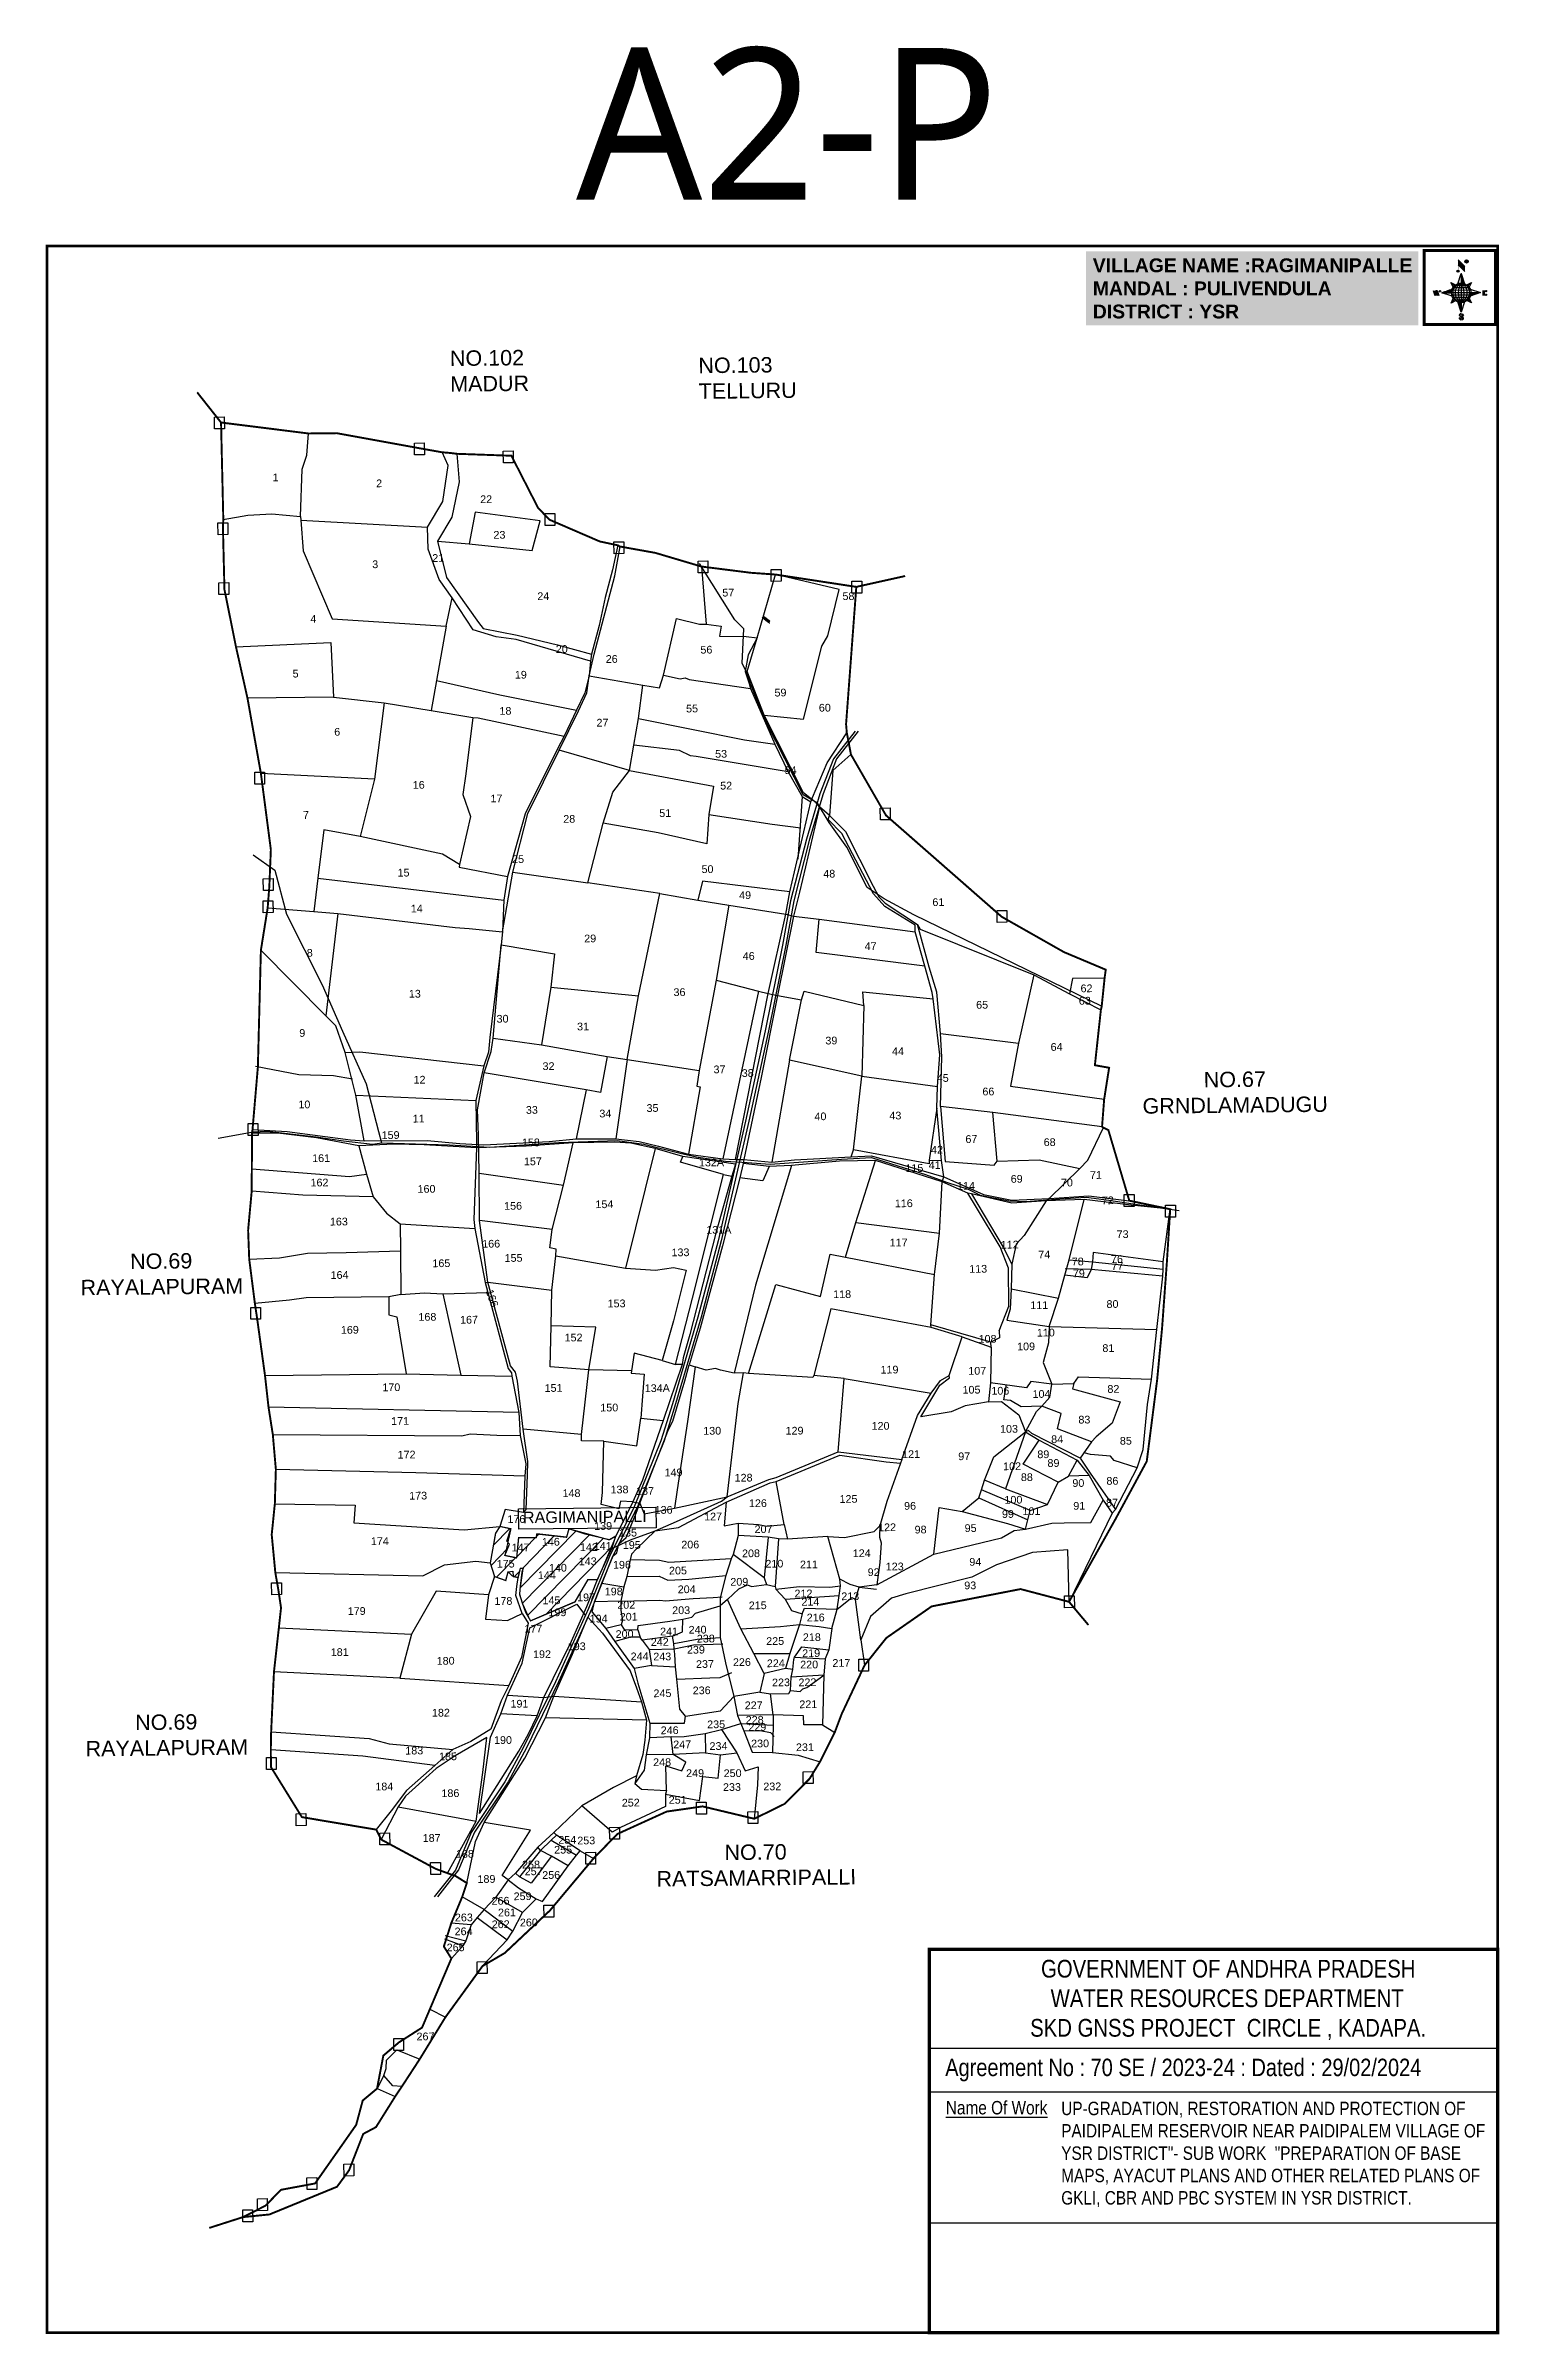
# Model space of a CAD drawing. Header units: millimetres. Extents: x 200439 to 221397, y 1597565 to 1606587.
# Drawn here: x 200439 to 203463, y 1600745 to 1605506 of the extents above; entities outside this region: 1.
import ezdxf
from ezdxf.enums import TextEntityAlignment as Align

# ---------------------------------------------------------------- set-up
doc = ezdxf.new("R2010")
doc.units = ezdxf.units.MM
for name, color, linetype in [('bord', 1, 'Continuous'), ('BOUNDRY STONES', 240, 'Continuous'), ('CADAS', 1, 'Continuous'), ('CHAINAGE', 7, 'Continuous'), ('FRAME 025', 7, 'Continuous'), ('PLOTS', 7, 'Continuous'), ('PLOTS NO', 7, 'Continuous'), ('ROADS', 1, 'Continuous'), ('text2', 7, 'Continuous'), ('TITLEBLOCK', 7, 'Continuous'), ('VILLAGE BOUNDARY', 5, 'Continuous'), ('VILLAGE BOUNDRY', 5, 'Continuous')]:
    doc.layers.add(name, color=color, linetype=linetype)
doc.layers.get('text2').off()
doc.styles.add('ARIALN', font='ARIALN.TTF')
doc.styles.get("Standard").update_dxf_attribs({"font": 'arial.ttf'})
doc.styles.add('TMS', font='trebuc.ttf')
pattern_1 = [(267.297113149, (-8720374.938, 50637915.138), (10.5367255337, -0.497431438), [])]
pattern_2 = [(357.297113149, (-8720374.938, 50637915.138), (0.497431438, 10.5367255337), [])]

msp = doc.modelspace()

# ---------------------------------------------------------------- texts
at = {"layer": 'CADAS', "color": 2, "style": 'TMS'}
msp.add_text('A2-P', height=315.69, dxfattribs=at).set_placement((201542.4, 1605185.8))
at = {"layer": 'PLOTS', "color": 1}
msp.add_text('RAGIMANIPALLI', height=24.033, rotation=0.613, dxfattribs=at).set_placement((201560.5, 1602445.7), align=Align.MIDDLE_CENTER)
at = {"layer": 'PLOTS NO'}
for s, height, rotation, p in [('1', 16, 0.613, (200917.2, 1604608.1)), ('2', 16, 0.613, (201132.7, 1604595.7)), ('22', 16.02, 0.613, (201355.3, 1604562.6)), ('23', 16.02, 0.613, (201382.9, 1604488.6)), ('3', 16, 0.613, (201124.5, 1604427.3)), ('21', 16.02, 0.613, (201255.6, 1604440.4)), ('24', 16.02, 0.613, (201474.1, 1604361)), ('57', 16.02, 0.613, (201859, 1604368.3)), ('58', 16.02, 0.613, (202108.9, 1604361)), ('4', 16, 0.613, (200995.7, 1604313.5)), ('20', 16.02, 0.613, (201512.6, 1604251)), ('26', 16.02, 0.613, (201616.4, 1604230.3)), ('56', 16.02, 0.613, (201813.4, 1604249.6)), ('5', 16, 0.613, (200958.9, 1604199.8)), ('19', 16.02, 0.613, (201427.4, 1604197.5)), ('59', 16.02, 0.613, (201967.5, 1604160.4)), ('18', 16.02, 0.613, (201395.4, 1604122.3)), ('55', 16.02, 0.613, (201783.6, 1604127.2)), ('60', 16.02, 0.613, (202059.8, 1604128.9)), ('6', 16, 0.613, (201045.4, 1604078.8)), ('27', 16.02, 0.613, (201597.2, 1604097.8)), ('53', 16.02, 0.613, (201844, 1604033)), ('16', 16.02, 0.613, (201215, 1603968.4)), ('52', 16.02, 0.613, (201854.5, 1603966.8)), ('54', 16.02, 0.613, (201988.5, 1603999)), ('17', 16.02, 0.613, (201376.7, 1603940.2)), ('7', 16, 0.613, (200980.4, 1603905.7)), ('28', 16.02, 0.613, (201528.1, 1603897.6)), ('51', 16.02, 0.613, (201727.8, 1603909.7)), ('15', 16.02, 0.613, (201183.4, 1603785.8)), ('25', 16.02, 0.613, (201421.7, 1603813.8)), ('50', 16.02, 0.613, (201815.7, 1603793.1)), ('48', 16.02, 0.613, (202069, 1603783.6)), ('49', 16.02, 0.613, (201893.9, 1603738.9)), ('14', 16.02, 0.613, (201211, 1603711.2)), ('61', 16.02, 0.613, (202296, 1603724.5)), ('29', 16.02, 0.613, (201571.7, 1603648.9)), ('47', 16.02, 0.613, (202155, 1603632.8)), ('8', 16, 0.613, (200988.4, 1603619)), ('46', 16.02, 0.613, (201901.4, 1603612.4)), ('36', 16.02, 0.613, (201757.5, 1603537.2)), ('62', 16.02, 0.613, (202604.2, 1603545.1)), ('13', 16.02, 0.613, (201206.9, 1603533.9)), ('65', 16.02, 0.613, (202387, 1603510.9)), ('63', 16.02, 0.613, (202600.6, 1603519.3)), ('9', 16, 0.613, (200972.8, 1603452.3)), ('30', 16.02, 0.613, (201389.4, 1603481.9)), ('31', 16.02, 0.613, (201556.8, 1603465.7)), ('39', 16.02, 0.613, (202073.4, 1603436.5)), ('44', 16.02, 0.613, (202211.9, 1603414.1)), ('64', 16.02, 0.613, (202541.9, 1603423.3)), ('12', 16.02, 0.613, (201216.7, 1603355)), ('32', 16.02, 0.613, (201485.1, 1603383.3)), ('37', 16.02, 0.613, (201840.7, 1603376.6)), ('38', 16.02, 0.613, (201899.4, 1603368.9)), ('45', 16.02, 0.613, (202305.1, 1603358.6)), ('10', 16.02, 0.613, (200977.1, 1603303.6)), ('66', 16.02, 0.613, (202400, 1603330.5)), ('11', 16.02, 0.613, (201214.9, 1603274.1)), ('33', 16.02, 0.613, (201450.4, 1603292.2)), ('34', 16.02, 0.613, (201603.2, 1603284.7)), ('35', 16.02, 0.613, (201701.3, 1603296.2)), ('40', 16.02, 0.613, (202050.7, 1603278.8)), ('43', 16.02, 0.613, (202206.5, 1603280.4)), ('159', 16.02, 0.613, (201156.5, 1603239.8)), ('158', 16.02, 0.613, (201448.3, 1603224.5)), ('42', 16.02, 0.613, (202293.2, 1603209.5)), ('67', 16.02, 0.613, (202364.7, 1603231.6)), ('68', 16.02, 0.613, (202527.5, 1603225.1)), ('161', 16.02, 0.613, (201012, 1603191.8)), ('157', 16.02, 0.613, (201452.5, 1603185.2)), ('132A', 16.02, 0.613, (201823.9, 1603182.9)), ('115', 16.02, 0.613, (202246.1, 1603171.2)), ('41', 16.02, 0.613, (202288.3, 1603177.3)), ('71', 16.02, 0.613, (202623.7, 1603156.8)), ('162', 16.02, 0.613, (201008.6, 1603141.1)), ('160', 16.02, 0.613, (201231.2, 1603127.9)), ('114', 16.02, 0.613, (202353.5, 1603134.3)), ('69', 16.02, 0.613, (202458.9, 1603148.8)), ('70', 16.02, 0.613, (202563.4, 1603141)), ('156', 16.02, 0.613, (201411.3, 1603092.6)), ('154', 16.02, 0.613, (201601.3, 1603096)), ('116', 16.02, 0.613, (202224.1, 1603097.9)), ('72', 16.02, 0.613, (202648.4, 1603104.1)), ('163', 16.02, 0.613, (201048.9, 1603059.9)), ('166', 16.02, 0.613, (201365.7, 1603013.8)), ('131A', 16.02, 0.613, (201839.2, 1603042.7)), ('117', 16.02, 0.613, (202213.3, 1603016.3)), ('73', 16.02, 0.613, (202679.3, 1603033.7)), ('165', 16.02, 0.613, (201262.1, 1602973.2)), ('155', 16.02, 0.613, (201412.3, 1602984.3)), ('133', 16.02, 0.613, (201759.5, 1602995.9)), ('112', 16.02, 0.613, (202444.5, 1603011.9)), ('74', 16.02, 0.613, (202516.3, 1602991.4)), ('78', 16.02, 0.613, (202585.9, 1602976.9)), ('76', 16.02, 0.613, (202667.5, 1602981.9)), ('77', 16.02, 0.613, (202668.4, 1602967.5)), ('164', 16.02, 0.613, (201050.3, 1602948.8)), ('113', 16.02, 0.613, (202378.8, 1602961.6)), ('79', 16.02, 0.613, (202588.2, 1602952.2)), ('166', 16.02, 289.0601, (201367.8, 1602900.6)), ('153', 16.02, 0.613, (201626.6, 1602889.6)), ('118', 16.02, 0.613, (202095.8, 1602908.9)), ('111', 16.02, 0.613, (202505.8, 1602886)), ('80', 16.02, 0.613, (202658.2, 1602888.4)), ('169', 16.02, 0.613, (201071.7, 1602834.7)), ('168', 16.02, 0.613, (201233, 1602861.7)), ('167', 16.02, 0.613, (201319.6, 1602855.7)), ('110', 16.02, 0.613, (202519.5, 1602828.9)), ('152', 16.02, 0.613, (201537.1, 1602818.7)), ('108', 16.02, 0.613, (202398.3, 1602815.9)), ('109', 16.02, 0.613, (202478.4, 1602800.2)), ('81', 16.02, 0.613, (202649.6, 1602796.8)), ('119', 16.02, 0.613, (202194.3, 1602751.9)), ('107', 16.02, 0.613, (202376.9, 1602749.5)), ('170', 16.02, 0.613, (201158, 1602715.2)), ('151', 16.02, 0.613, (201495.5, 1602713.8)), ('134A', 16.02, 0.613, (201711.3, 1602713.5)), ('105', 16.02, 0.613, (202364.9, 1602710.1)), ('106', 16.02, 0.613, (202424.9, 1602708)), ('104', 16.02, 0.613, (202510.5, 1602701.3)), ('82', 16.02, 0.613, (202660.1, 1602711.7)), ('171', 16.02, 0.613, (201176.3, 1602645.2)), ('150', 16.02, 0.613, (201611.4, 1602673)), ('120', 16.02, 0.613, (202175.7, 1602634.9)), ('83', 16.02, 0.613, (202599.7, 1602647.9)), ('130', 16.02, 0.613, (201825.5, 1602624.7)), ('129', 16.02, 0.613, (201996.8, 1602624.9)), ('103', 16.02, 0.613, (202442.9, 1602628.7)), ('84', 16.02, 0.613, (202543.1, 1602607.2)), ('85', 16.02, 0.613, (202686, 1602603.9)), ('172', 16.02, 0.613, (201189.7, 1602575.1)), ('149', 16.02, 0.613, (201745.1, 1602538)), ('121', 16.02, 0.613, (202239.2, 1602576.1)), ('97', 16.02, 0.613, (202349.8, 1602571.7)), ('102', 16.02, 0.613, (202449.3, 1602550.9)), ('89', 16.02, 0.613, (202514.3, 1602575.8)), ('89', 16.02, 0.613, (202535.4, 1602557.7)), ('173', 16.02, 0.613, (201213.8, 1602489.7)), ('148', 16.02, 0.613, (201532.8, 1602494.9)), ('138', 16.02, 0.613, (201632.7, 1602502.5)), ('137', 16.02, 0.613, (201685.8, 1602499.6)), ('128', 16.02, 0.613, (201890.8, 1602527.1)), ('88', 16.02, 0.613, (202480.1, 1602528.2)), ('90', 16.02, 0.613, (202587.2, 1602516)), ('86', 16.02, 0.613, (202658, 1602520.5)), ('136', 16.02, 0.613, (201724.4, 1602460.1)), ('127', 16.02, 0.613, (201827.4, 1602446.3)), ('126', 16.02, 0.613, (201920.6, 1602474)), ('125', 16.02, 0.613, (202109, 1602482.9)), ('96', 16.02, 0.613, (202237.1, 1602468.5)), ('99', 16.02, 0.613, (202440.7, 1602451.5)), ('100', 16.02, 0.613, (202452.1, 1602481.2)), ('101', 16.02, 0.613, (202489.6, 1602457.5)), ('91', 16.02, 0.613, (202589.1, 1602468.6)), ('87', 16.02, 0.613, (202657.2, 1602475.2)), ('174', 16.02, 0.613, (201134.1, 1602395.1)), ('176', 16.02, 0.613, (201418.1, 1602441)), ('139', 16.02, 0.613, (201598.6, 1602426.7)), ('135', 16.02, 0.613, (201650.4, 1602412.7)), ('207', 16.02, 0.613, (201932.3, 1602420.2)), ('122', 16.02, 0.613, (202189.2, 1602423.9)), ('98', 16.02, 0.613, (202259, 1602419.2)), ('95', 16.02, 0.613, (202363.1, 1602422.3)), ('175', 16.02, 0.613, (201395.9, 1602348.1)), ('147', 16.02, 0.613, (201426.9, 1602381.8)), ('146', 16.02, 0.613, (201489.8, 1602393.7)), ('143', 16.02, 0.613, (201566.5, 1602353.2)), ('142', 16.02, 0.613, (201569, 1602382.6)), ('141', 16.02, 0.613, (201597.7, 1602385)), ('195', 16.02, 0.613, (201658.2, 1602387.1)), ('206', 16.02, 0.613, (201779.9, 1602388)), ('208', 16.02, 0.613, (201906.2, 1602369.8)), ('210', 16.02, 0.613, (201954.8, 1602348.2)), ('124', 16.02, 0.613, (202136.5, 1602370)), ('94', 16.02, 0.613, (202372.8, 1602352.1)), ('144', 16.02, 0.613, (201481.5, 1602324.3)), ('140', 16.02, 0.613, (201504.5, 1602339.7)), ('196', 16.02, 0.613, (201637.8, 1602346)), ('205', 16.02, 0.613, (201754.3, 1602333.9)), ('209', 16.02, 0.613, (201881.9, 1602310.6)), ('211', 16.02, 0.613, (202026.7, 1602346.7)), ('92', 16.02, 0.613, (202161.4, 1602330.6)), ('123', 16.02, 0.613, (202205.2, 1602342.4)), ('93', 16.02, 0.613, (202362.3, 1602303.1)), ('178', 16.02, 0.613, (201391.1, 1602270.6)), ('145', 16.02, 0.613, (201491.1, 1602272)), ('197', 16.02, 0.613, (201563.1, 1602278.2)), ('198', 16.02, 0.613, (201620.6, 1602290.4)), ('202', 16.02, 0.613, (201646.7, 1602262.6)), ('203', 16.02, 0.613, (201760.9, 1602251.4)), ('204', 16.02, 0.613, (201772.4, 1602295)), ('215', 16.02, 0.613, (201920.2, 1602261.6)), ('212', 16.02, 0.613, (202015.4, 1602286.2)), ('214', 16.02, 0.613, (202029.8, 1602269)), ('213', 16.02, 0.613, (202112.7, 1602280.5)), ('179', 16.02, 0.613, (201086, 1602249.7)), ('177', 16.02, 0.613, (201453.5, 1602213)), ('199', 16.02, 0.613, (201503.5, 1602247)), ('194', 16.02, 0.613, (201589.2, 1602234)), ('201', 16.02, 0.613, (201651.8, 1602237.9)), ('241', 16.02, 0.613, (201735.7, 1602207.2)), ('240', 16.02, 0.613, (201795.1, 1602210.9)), ('216', 16.02, 0.613, (202040.8, 1602236.3)), ('181', 16.02, 0.613, (201050.6, 1602164.3)), ('192', 16.02, 0.613, (201471.5, 1602159.9)), ('193', 16.02, 0.613, (201543.7, 1602176.3)), ('200', 16.02, 0.613, (201643.3, 1602201.9)), ('242', 16.02, 0.613, (201716.4, 1602185.3)), ('239', 16.02, 0.613, (201791.6, 1602169.2)), ('238', 16.02, 0.613, (201812.2, 1602192.4)), ('225', 16.02, 0.613, (201956.5, 1602187.3)), ('219', 16.02, 0.613, (202031.4, 1602162)), ('218', 16.02, 0.613, (202032.8, 1602195.3)), ('180', 16.02, 0.613, (201271, 1602146.2)), ('244', 16.02, 0.613, (201674.5, 1602155.5)), ('243', 16.02, 0.613, (201721.6, 1602155.1)), ('237', 16.02, 0.613, (201810.5, 1602139.5)), ('226', 16.02, 0.613, (201887.3, 1602143.5)), ('224', 16.02, 0.613, (201957.9, 1602141.1)), ('220', 16.02, 0.613, (202027.2, 1602138.4)), ('217', 16.02, 0.613, (202094.2, 1602141.8)), ('245', 16.02, 0.613, (201722, 1602078.7)), ('236', 16.02, 0.613, (201803.6, 1602084.7)), ('223', 16.02, 0.613, (201968.6, 1602101.3)), ('222', 16.02, 0.613, (202023.6, 1602101.5)), ('182', 16.02, 0.613, (201261.2, 1602038.2)), ('191', 16.02, 0.613, (201424.6, 1602056.9)), ('235', 16.02, 0.613, (201833.7, 1602014.1)), ('227', 16.02, 0.613, (201911.8, 1602053.7)), ('228', 16.02, 0.613, (201913.9, 1602023.4)), ('221', 16.02, 0.613, (202025.4, 1602055.8)), ('190', 16.02, 0.613, (201390.3, 1601981.3)), ('246', 16.02, 0.613, (201737, 1602001.7)), ('247', 16.02, 0.613, (201763.1, 1601972.3)), ('234', 16.02, 0.613, (201838.6, 1601968.9)), ('229', 16.02, 0.613, (201919.4, 1602008.4)), ('230', 16.02, 0.613, (201925.1, 1601974.3)), ('231', 16.02, 0.613, (202018.4, 1601966.4)), ('183', 16.02, 0.613, (201205.7, 1601959.4)), ('185', 16.02, 0.613, (201275.9, 1601947.3)), ('248', 16.02, 0.613, (201721.3, 1601935.3)), ('184', 16.02, 0.613, (201143.4, 1601884.8)), ('186', 16.02, 0.613, (201280.9, 1601870.8)), ('249', 16.02, 0.613, (201789.9, 1601912.5)), ('233', 16.02, 0.613, (201866.6, 1601883.6)), ('250', 16.02, 0.613, (201868, 1601912.4)), ('232', 16.02, 0.613, (201950.5, 1601884.9)), ('252', 16.02, 0.613, (201656.1, 1601851.1)), ('251', 16.02, 0.613, (201753.7, 1601857)), ('187', 16.02, 0.613, (201241.9, 1601777.7)), ('188', 16.02, 0.613, (201311.1, 1601744.5)), ('255', 16.02, 0.613, (201515.4, 1601753.2)), ('254', 16.02, 0.613, (201524, 1601773.7)), ('253', 16.02, 0.613, (201563.5, 1601772.4)), ('189', 16.02, 0.613, (201355.9, 1601692.3)), ('258', 16.02, 0.613, (201448.6, 1601722.3)), ('257', 16.02, 0.613, (201454.1, 1601708.2)), ('256', 16.02, 0.613, (201490.6, 1601700.6)), ('266', 16.02, 0.613, (201385.2, 1601646.9)), ('259', 16.02, 0.613, (201431.1, 1601656.4)), ('263', 16.02, 0.613, (201308.9, 1601612.3)), ('262', 16.02, 0.613, (201385.5, 1601598.1)), ('261', 16.02, 0.613, (201398.6, 1601622.7)), ('260', 16.02, 0.613, (201444.1, 1601601.9)), ('265', 16.02, 0.613, (201291.8, 1601550)), ('264', 16.02, 0.613, (201308.3, 1601583.4)), ('267', 16.02, 0.613, (201229.1, 1601364.8))]:
    msp.add_text(s, height=height, rotation=rotation, dxfattribs=at).set_placement(p, align=Align.MIDDLE_CENTER)
at = {"layer": 'ROADS', "char_height": 32.044, "attachment_point": 1, "rotation": 0.613}
for s, insert, width in [('NO.102 MADUR', (201279.7, 1604871.8), 169.053), ('NO.103 TELLURU', (201796.6, 1604856.8), 203.978), ('\\pi130.78696;NO.67 \\P\\pi2.99454;GRNDLAMADUGU', (202717, 1603369.7), 385.508), ('\\pi107.15853;NO.69 \\P\\pi3.45355;RAYALAPURAM', (200507.3, 1602992), 338.317), ('\\pi107.15853;NO.69 \\P\\pi3.45355;RAYALAPURAM', (200517.8, 1602032.8), 338.317), ('\\pi145.80336;NO.70 \\P\\pi3.77049;RATSAMARRIPALLI', (201705.1, 1601762), 415.432)]:
    msp.add_mtext(s, dxfattribs=dict(at, insert=insert, width=width))
at = {"layer": 'TITLEBLOCK', "extrusion": (0.000201441, 0.004807, 0.999988), "style": 'ARIALN'}
msp.add_text('%%UName Of Work', height=27.882, rotation=359.9999, dxfattribs=at).set_placement((202311.6, 1601183.9, 7743.3))
at = {"layer": 'TITLEBLOCK', "extrusion": (0.000201441, 0.004807, 0.999988), "attachment_point": 1, "text_direction": (1, -1e-06, -0.000201), "style": 'ARIALN'}
for s, insert, char_height, width in [('\\pi48.24342;GOVERNMENT OF ANDHRA PRADESH  \\P\\pi68.30207;WATER RESOURCES DEPARTMENT      \\P\\pi25.69473;SKD GNSS PROJECT  CIRCLE , KADAPA.', (202461.3, 1601524.1, 3.5), 36.873, 869.657), ('Agreement No : 70 SE / 2023-24 : Dated : 29/02/2024', (202310.3, 1601318.5, 2.5), 36.247, 1170.001), ('UP-GRADATION, RESTORATION AND PROTECTION OF PAIDIPALEM RESERVOIR NEAR PAIDIPALEM VILLAGE OF YSR DISTRICT"- SUB WORK  "PREPARATION OF BASE MAPS, AYACUT PLANS AND OTHER RELATED PLANS OF GKLI, CBR AND PBC SYSTEM IN YSR DISTRICT.', (202551.6, 1601228.9, 3.2), 27.8821, 900.001)]:
    msp.add_mtext(s, dxfattribs=dict(at, insert=insert, char_height=char_height, width=width))
at = {"layer": 'VILLAGE BOUNDARY', "insert": (202617.3, 1605063.7), "char_height": 28.839, "width": 663.023, "attachment_point": 1, "bg_fill": 1, "box_fill_scale": 1.5, "bg_fill_color": 9, "bg_fill_transparency": 0}
msp.add_mtext('{\\fArial|b1|i0|c0|p34;\\C1;VILLAGE NAME :\\C5;RAGIMANIPALLE\\P\\C1;MANDAL : \\C5;PULIVENDULA \\P\\C1;DISTRICT : \\C5;YSR}', dxfattribs=at)

# ---------------------------------------------------------------- blocks, each defined once
blk = doc.blocks.new('DROP')
h = blk.add_hatch()
h.set_pattern_fill('ANSI31', color=1, scale=10, angle=45)
h.set_pattern_definition([(90, (-324.4107, -25.7687), (-1.25, 0), [])])
h.paths.add_polyline_path([(-9.9, -4.3), (-13.8, 4.1), (13.8, 4.1), (10.2, -4.3)])
blk = doc.blocks.new('*X11')
at = {"color": 0, "linetype": 'Continuous'}
for p, q in [((6321.6, 240.5), (6322.3, 241.2)), ((6321.6, 240.3), (6322.3, 241)), ((6321.6, 240.1), (6322.3, 240.8)), ((6321.6, 239.9), (6322.4, 240.7)), ((6321.6, 239.8), (6322.4, 240.6)), ((6321.6, 239.6), (6322.5, 240.5)), ((6321.6, 239.4), (6322.5, 240.3)), ((6321.6, 239.2), (6322.6, 240.2)), ((6321.7, 239.1), (6322.6, 240.1)), ((6321.8, 240.8), (6322.4, 241.4)), ((6321.8, 239), (6322.7, 240)), ((6321.8, 239), (6322.8, 239.9)), ((6321.9, 238.9), (6322.9, 239.8)), ((6322, 238.8), (6323, 239.7)), ((6322.1, 241.3), (6322.4, 241.6)), ((6322.1, 238.7), (6323.1, 239.6)), ((6322.2, 238.6), (6323.1, 239.6)), ((6322.3, 238.5), (6323.2, 239.5)), ((6322.4, 238.5), (6323.3, 239.4)), ((6322.5, 238.4), (6323.4, 239.3)), ((6322.7, 238.4), (6323.6, 239.3)), ((6322.8, 238.3), (6323.7, 239.2)), ((6322.9, 238.3), (6323.8, 239.1)), ((6323.1, 238.2), (6323.9, 239.1)), ((6323.2, 238.2), (6324, 239)), ((6323.3, 238.2), (6324.2, 239)), ((6323.5, 238.1), (6324.3, 238.9)), ((6323.7, 238.1), (6324.4, 238.9)), ((6323.8, 238.1), (6324.6, 238.8)), ((6324.1, 238.2), (6324.7, 238.8)), ((6324.3, 238.3), (6324.9, 238.8)), ((6324.6, 238.3), (6325.1, 238.8)), ((6324.8, 238.4), (6325.2, 238.8)), ((6325.1, 238.5), (6325.4, 238.8)), ((6325.4, 238.6), (6325.6, 238.8))]:
    blk.add_line(p, q, dxfattribs=at)
blk = doc.blocks.new('*X10')
at = {"color": 0, "linetype": 'Continuous'}
for p, q in [((6324.4, 240.3), (6324.5, 240.4)), ((6324.6, 240.3), (6324.8, 240.5)), ((6324.7, 240.2), (6325, 240.5)), ((6324.8, 240.2), (6325.2, 240.6)), ((6325, 240.1), (6325.5, 240.6)), ((6325.1, 240.1), (6325.6, 240.6)), ((6325.2, 240), (6325.8, 240.6)), ((6325.3, 240), (6326, 240.6)), ((6325.4, 239.9), (6326.1, 240.6)), ((6325.5, 239.8), (6326.2, 240.5)), ((6325.6, 239.8), (6326.3, 240.5)), ((6325.7, 239.7), (6326.5, 240.4)), ((6325.9, 239.6), (6326.6, 240.3)), ((6326, 239.5), (6326.7, 240.3)), ((6326, 239.4), (6326.8, 240.2)), ((6326.1, 239.3), (6327, 240.2)), ((6326.2, 239.3), (6327.1, 240.1)), ((6326.3, 239.2), (6327.1, 240)), ((6326.4, 239.1), (6327.2, 239.9)), ((6326.5, 239), (6327.3, 239.8)), ((6326.5, 238.9), (6327.4, 239.7)), ((6326.6, 238.8), (6327.5, 239.6)), ((6326.7, 238.7), (6327.5, 239.5)), ((6326.8, 238.6), (6327.6, 239.4)), ((6326.8, 238.5), (6327.7, 239.3)), ((6326.8, 236.5), (6327.4, 237)), ((6326.9, 238.3), (6327.8, 239.2)), ((6326.9, 238.2), (6327.9, 239.1)), ((6326.9, 236.8), (6327.6, 237.4)), ((6327, 238.1), (6327.8, 239)), ((6327, 237.9), (6327.8, 238.8)), ((6327, 237.8), (6327.8, 238.6)), ((6327, 237.6), (6327.8, 238.4)), ((6327, 237.4), (6327.8, 238.2)), ((6327, 237.3), (6327.8, 238)), ((6327, 237.1), (6327.8, 237.9))]:
    blk.add_line(p, q, dxfattribs=at)
blk = doc.blocks.new('H')
at = {"layer": 'bord', "extrusion": (0.000427885, 0.004792, 0.999988)}
h = blk.add_hatch(dxfattribs=at)
h.set_pattern_fill('LINE', color=8, scale=84.387686, angle=-2.7029, style=0)
h.set_pattern_definition(pattern_2)
h.paths.add_polyline_path([(-492, 786, -0.090992), (-448, 775), (-486, 912)])
h = blk.add_hatch(dxfattribs=at)
h.set_pattern_fill('LINE', color=8, scale=84.387686, angle=-92.7029, style=0)
h.set_pattern_definition(pattern_1)
h.paths.add_polyline_path([(-625, 665, -0.090992), (-615, 710), (-751, 671)])
h = blk.add_hatch(dxfattribs=at)
h.set_pattern_fill('LINE', color=8, scale=84.387686, angle=-92.7029, style=0)
h.set_pattern_definition(pattern_1)
h.paths.add_polyline_path([(-246, 647), (-372, 653, -0.090992), (-382, 609)])
h = blk.add_hatch(dxfattribs=at)
h.set_pattern_fill('LINE', color=8, scale=84.387686, angle=-2.7029, style=0)
h.set_pattern_definition(pattern_2)
h.paths.add_polyline_path([(-504, 533, -0.090992), (-549, 543), (-510, 406)])
for p, q in [((-538, 774, -1216), (-487, 906, -1216)), ((-519, 1020, -1217), (-435, 927, -1216)), ((-516, 1087, -1217), (-432, 994, -1217)), ((-487, 906, -1216), (-493, 780, -1216)), ((-487, 906, -1216), (-448, 769, -1216)), ((-865, 701, -1215), (-847, 638, -1215)), ((-847, 700, -1215), (-829, 637, -1215)), ((-829, 699, -1215), (-811, 636, -1215)), ((-829, 699, -1215), (-811, 698, -1215)), ((-811, 698, -1215), (-794, 635, -1215)), ((-752, 665, -1215), (-615, 704, -1215)), ((-752, 665, -1215), (-625, 659, -1215)), ((-619, 614, -1215), (-752, 665, -1215)), ((-627, 794, -1216), (-567, 760, -1216)), ((-627, 794, -1216), (-584, 747, -1215)), ((-599, 731, -1215), (-627, 794, -1216)), ((-421, 753, -1216), (-359, 781, -1216)), ((-359, 781, -1216), (-405, 739, -1216)), ((-359, 781, -1216), (-392, 721, -1215)), ((-246, 641, -1215), (-383, 603, -1215)), ((-379, 693, -1215), (-246, 641, -1215)), ((-373, 647, -1215), (-246, 641, -1215)), ((-213, 669, -1215), (-217, 601, -1215)), ((-197, 600, -1215), (-194, 668, -1215)), ((-639, 526, -1214), (-606, 585, -1215)), ((-639, 526, -1214), (-593, 568, -1215)), ((-577, 553, -1215), (-639, 526, -1214)), ((-511, 400, -1214), (-549, 537, -1214)), ((-460, 533, -1215), (-511, 400, -1214)), ((-505, 527, -1214), (-511, 400, -1214)), ((-371, 513, -1214), (-431, 546, -1215)), ((-371, 513, -1214), (-414, 560, -1215)), ((-399, 576, -1215), (-371, 513, -1214))]:
    blk.add_line(p, q, dxfattribs=at)
at = {"layer": 'bord', "color": 8, "linetype": 'ByBlock', "extrusion": (0.000427885, 0.004792, 0.999988)}
for p, q in [((-373, 647, -1215), (-625, 659, -1215)), ((-378, 616, -1215), (-623, 628, -1215)), ((-375, 679, -1215), (-620, 691, -1215)), ((-386, 711, -1215), (-605, 722, -1215)), ((-411, 744, -1216), (-578, 752, -1216)), ((-493, 780, -1216), (-505, 527, -1214)), ((-392, 585, -1215), (-611, 595, -1215)), ((-420, 555, -1215), (-587, 562, -1215))]:
    blk.add_line(p, q, dxfattribs=at)
at = {"layer": 'bord', "extrusion": (0.000427885, 0.004792, 0.999988), "elevation": -1212}
for points, const_width in [([(-530, 950, 1), (-520, 939, 1)], 14.8), ([(-414, 1073, 1), (-398, 1058, 1)], 22.3), ([(-776, 697, 1), (-769, 690, 1)], 8.9), ([(-180, 618, 1), (-173, 611, 1)], 9.79), ([(-178, 667, 1), (-171, 660, 1)], 9.79), ([(-525, 322, 1), (-533, 329, 1)], 11.1), ([(-490, 362, 1), (-498, 369, 1)], 11.1)]:
    blk.add_lwpolyline(points, format="xyb", close=True, dxfattribs=dict(at, const_width=const_width))
for points, const_width in [([(-522, 960), (-516, 1093)], 1.61), ([(-434, 933), (-428, 1066)], 1.61), ([(-870, 707), (-846, 706)], 0.642), ([(-829, 643), (-855, 644)], 0.642), ([(-829, 643), (-821, 678)], 0.642), ([(-811, 642), (-784, 641)], 0.642), ([(-793, 641), (-782, 694)], 0.642), ([(-177, 605), (-226, 607)], 0.706), ([(-223, 676), (-174, 673)], 0.706), ([(-195, 645), (-185, 644)], 0.706)]:
    blk.add_lwpolyline(points, dxfattribs=dict(at, const_width=const_width))
for points in [[(-537, 317), (-531, 310), (-520, 307), (-505, 307), (-494, 310), (-486, 318), (-487, 326), (-491, 333), (-494, 336), (-503, 341), (-522, 347), (-530, 352), (-534, 355), (-537, 363), (-537, 373), (-530, 381), (-520, 384), (-504, 384), (-493, 380), (-487, 373)], [(-522, 348), (-526, 354), (-528, 361), (-528, 371), (-526, 375), (-521, 381), (-515, 384)], [(-505, 307), (-499, 312), (-497, 319), (-497, 327), (-501, 335), (-509, 343)]]:
    blk.add_lwpolyline(points, dxfattribs=at)
at = {"layer": 'bord', "extrusion": (0.000427885, 0.004792, 0.999988)}
for centre, radius in [((-525, 944, -1212), 14.8), ((-406, 1065, -1212), 22.3), ((-773, 694, -1212), 8.9), ((-498, 659, -1212), 127), ((-177, 615, -1212), 9.79), ((-174, 663, -1212), 9.79), ((-529, 325, -1212), 11.1), ((-494, 365, -1212), 11.1)]:
    blk.add_circle(centre, radius, dxfattribs=at)
at = {"layer": 'bord', "color": 8, "linetype": 'ByBlock', "extrusion": (0.000427885, 0.004792, 0.999988)}
for centre, radius, start, end in [((-482, 658, -1212), 128, 94.9254, 259.6691), ((-437, 656, -1212), 141, 113.2864, 241.308), ((-316, 651, -1212), 222, 142.5892, 212.0053), ((-560, 662, -1212), 141, 293.2864, 61.308), ((-681, 668, -1212), 222, 322.5892, 32.0053), ((-515, 660, -1212), 128, 274.9254, 79.6691)]:
    blk.add_arc(centre, radius, start, end, dxfattribs=at)
at = {"layer": 'bord', "extrusion": (0.000427885, 0.004792, 0.999988)}
for points in [[(-516, 1093, -1212), (-431, 1000, -1212), (-519, 1026, -1212), (-434, 933, -1212)], [(-864, 707, -1212), (-846, 706, -1212), (-846, 644, -1212), (-829, 643, -1212)], [(-829, 705, -1212), (-811, 704, -1212), (-811, 642, -1212), (-793, 641, -1212)], [(-193, 674, -1212), (-197, 606, -1212), (-213, 675, -1212), (-216, 607, -1212)]]:
    blk.add_solid(points, dxfattribs=at)
at = {"layer": 'bord', "extrusion": (0.000427885, 0.004792, 0.999988), "xscale": 7.977342409717546, "yscale": 7.977342409717546, "zscale": 7.977342409717546, "rotation": 138.0840426661453}
for name, p in [('*X10', (38301, -31929, -1212)), ('*X11', (38314, -31951, -1212))]:
    blk.add_blockref(name, p, dxfattribs=at)
blk = doc.blocks.new('ao')
at = {"layer": 'CHAINAGE', "color": 2, "linetype": 'Continuous', "lineweight": -2}
for points in [[(-594, 420), (-594, 210), (-297, 210), (-297, 420), (-594, 420)], [(-297, 420), (-297, 210), (0, 210), (0, 420), (-297, 420)], [(0, 420), (0, 210), (297, 210), (297, 420), (0, 420)], [(297, 420), (297, 210), (594, 210), (594, 420), (297, 420)], [(-594, 210), (-594, 0), (-297, 0), (-297, 210), (-594, 210)], [(-297, 210), (-297, 0), (0, 0), (0, 210), (-297, 210)], [(0, 210), (0, 0), (297, 0), (297, 210), (0, 210)], [(297, 210), (297, 0), (594, 0), (594, 210), (297, 210)], [(-594, 0), (-594, -210), (-297, -210), (-297, 0), (-594, 0)], [(-297, 0), (-297, -210), (0, -210), (0, 0), (-297, 0)], [(0, 0), (0, -210), (297, -210), (297, 0), (0, 0)], [(297, 0), (297, -210), (594, -210), (594, 0), (297, 0)], [(-594, -210), (-594, -420), (-297, -420), (-297, -210), (-594, -210)], [(-297, -210), (-297, -420), (0, -420), (0, -210), (-297, -210)], [(0, -210), (0, -420), (297, -420), (297, -210), (0, -210)], [(297, -210), (297, -420), (594, -420), (594, -210), (297, -210)]]:
    blk.add_lwpolyline(points, dxfattribs=at)

# ---------------------------------------------------------------- hatches: boundary and pattern name
at = {"layer": 'PLOTS'}
h = msp.add_hatch(dxfattribs=at)
h.set_pattern_fill('ANSI31', color=40, scale=8.010933, angle=0.613)
h.set_pattern_definition([(45.613003, (112106.43, 1531662.61), (-18.176446, 17.791612), [])])
h.paths.add_polyline_path([(201432.2, 1602339.2), (201429.5, 1602330.8), (201426, 1602301.2), (201424.5, 1602284.6), (201430.4, 1602266.8), (201437.2, 1602247.7), (201447.2, 1602229.3), (201540.3, 1602269.2), (201567.2, 1602315.2), (201587.2, 1602315.3), (201608.2, 1602362.2), (201616.9, 1602379.7), (201625.1, 1602405.2), (201611.6, 1602397.7), (201561.3, 1602409.8), (201527.3, 1602420.8), (201522.6, 1602403.1), (201460.5, 1602410.1), (201459, 1602401.9), (201422.6, 1602402.3), (201418.6, 1602360.1), (201394.4, 1602365.2), (201403.8, 1602388.8), (201398.4, 1602395), (201406.9, 1602420.6), (201383.8, 1602425.8), (201374.7, 1602411.4), (201363.9, 1602350.1), (201372.5, 1602321.5), (201396.2, 1602313.3), (201400.8, 1602331.2), (201410.5, 1602332.8), (201411.4, 1602321.4), (201422.1, 1602319.7), (201426.6, 1602338.6)])
h.paths.add_polyline_path([(201480.8, 1602234.4), (201526.4, 1602234.9), (201526.1, 1602259.4), (201480.6, 1602258.9)], flags=25)
h.paths.add_polyline_path([(201540.4, 1602265.6), (201585.9, 1602266.1), (201585.7, 1602290.7), (201540.2, 1602290.2)], flags=25)
h.paths.add_polyline_path([(201373.3, 1602335.4), (201418.8, 1602335.9), (201418.6, 1602360.5), (201373, 1602360)], flags=24)
h.paths.add_polyline_path([(201404.4, 1602369.5), (201449.8, 1602370), (201449.5, 1602394.1), (201404.1, 1602393.7)], flags=25)
h.paths.add_polyline_path([(201467.2, 1602381.1), (201512.7, 1602381.5), (201512.4, 1602406.1), (201466.9, 1602405.6)], flags=24)
h.paths.add_polyline_path([(201468.5, 1602259.3), (201514, 1602259.8), (201513.7, 1602284.4), (201468.2, 1602283.9)], flags=24)
h.paths.add_polyline_path([(201458.9, 1602312), (201504.3, 1602312.5), (201504, 1602336.7), (201458.6, 1602336.2)], flags=24)
h.paths.add_polyline_path([(201543.9, 1602340.6), (201589.4, 1602341.1), (201589.2, 1602365.6), (201543.6, 1602365.1)], flags=24)
h.paths.add_polyline_path([(201546.5, 1602370.4), (201591.8, 1602370.8), (201591.6, 1602395), (201546.2, 1602394.5)], flags=24)
h.paths.add_polyline_path([(201575.1, 1602372.8), (201620.5, 1602373.2), (201620.3, 1602397.4), (201574.9, 1602396.9)], flags=24)
h.paths.add_polyline_path([(201481.8, 1602327), (201527.4, 1602327.5), (201527.1, 1602352.1), (201481.6, 1602351.6)], flags=24)

# ---------------------------------------------------------------- linework, layer by layer
at = {"color": 5, "const_width": 5.6}
msp.add_lwpolyline([(200442, 1605089.7), (203459.2, 1605089.7), (203459.2, 1600748.8), (200442, 1600748.8)], close=True, dxfattribs=at)
at = {"layer": 'BOUNDRY STONES'}
for points in [[(200790, 1604733.5), (200810.5, 1604733.7), (200810.7, 1604709), (200790.3, 1604708.8)], [(201206, 1604679.5), (201226.4, 1604679.7), (201226.7, 1604654.9), (201206.2, 1604654.7)], [(201391, 1604662.9), (201411.4, 1604663.2), (201411.7, 1604638.4), (201391.2, 1604638.2)], [(200797.3, 1604513.6), (200817.8, 1604513.8), (200818.1, 1604489.1), (200797.6, 1604488.9)], [(201477.8, 1604532.6), (201498.2, 1604532.8), (201498.5, 1604508.1), (201478, 1604507.8)], [(201621.1, 1604474), (201641.5, 1604474.2), (201641.8, 1604449.5), (201621.3, 1604449.3)], [(201796, 1604433.9), (201816.5, 1604434.2), (201816.7, 1604409.4), (201796.3, 1604409.2)], [(201948.3, 1604416.4), (201968.7, 1604416.6), (201969, 1604391.9), (201948.5, 1604391.6)], [(200799.2, 1604388.8), (200819.7, 1604389.1), (200819.9, 1604364.3), (200799.5, 1604364.1)], [(202116.1, 1604392), (202136.5, 1604392.2), (202136.8, 1604367.5), (202116.3, 1604367.2)], [(200873.8, 1603994.6), (200894.2, 1603994.8), (200894.5, 1603970), (200874, 1603969.8)], [(202175.1, 1603920.1), (202195.6, 1603920.4), (202195.8, 1603895.6), (202175.4, 1603895.4)], [(200891.5, 1603773.2), (200912, 1603773.4), (200912.2, 1603748.6), (200891.8, 1603748.4)], [(200891.2, 1603727.3), (200911.6, 1603727.5), (200911.9, 1603702.7), (200891.4, 1603702.5)], [(202418, 1603707), (202438.5, 1603707.3), (202438.7, 1603682.5), (202418.3, 1603682.3)], [(200860.1, 1603263.8), (200880.6, 1603264), (200880.8, 1603239.2), (200860.4, 1603239)], [(202682.5, 1603116), (202703, 1603116.2), (202703.2, 1603091.4), (202682.8, 1603091.2)], [(202768.5, 1603093.9), (202789, 1603094.1), (202789.2, 1603069.4), (202768.8, 1603069.2)], [(200865.5, 1602881.3), (200885.9, 1602881.5), (200886.2, 1602856.8), (200865.7, 1602856.6)], [(200908.9, 1602308.4), (200929.3, 1602308.6), (200929.6, 1602283.9), (200909.2, 1602283.6)], [(202558.2, 1602281.4), (202578.7, 1602281.6), (202578.9, 1602256.8), (202558.5, 1602256.6)], [(202130.2, 1602149.5), (202150.7, 1602149.7), (202150.9, 1602124.9), (202130.5, 1602124.7)], [(200898.1, 1601944.9), (200918.5, 1601945.1), (200918.8, 1601920.3), (200898.3, 1601920.1)], [(202014.7, 1601915.4), (202035.1, 1601915.6), (202035.4, 1601890.9), (202014.9, 1601890.7)], [(201792.8, 1601852), (201813.3, 1601852.2), (201813.6, 1601827.5), (201793.1, 1601827.2)], [(201899.9, 1601832.3), (201920.3, 1601832.5), (201920.6, 1601807.8), (201900.1, 1601807.5)], [(200959.9, 1601828), (200980.4, 1601828.2), (200980.7, 1601803.4), (200960.2, 1601803.2)], [(201134.1, 1601787.9), (201154.5, 1601788.2), (201154.8, 1601763.4), (201134.3, 1601763.2)], [(201612.2, 1601799.6), (201632.6, 1601799.8), (201632.9, 1601775.1), (201612.4, 1601774.9)], [(201562.3, 1601747.7), (201582.8, 1601747.9), (201583, 1601723.2), (201562.6, 1601723)], [(201239.7, 1601726.3), (201260.2, 1601726.5), (201260.4, 1601701.8), (201240, 1601701.6)], [(201475.6, 1601637.6), (201496.1, 1601637.8), (201496.4, 1601613), (201475.9, 1601612.8)], [(201336.5, 1601520.2), (201357, 1601520.4), (201357.2, 1601495.6), (201336.8, 1601495.4)], [(201162.9, 1601360.3), (201183.4, 1601360.5), (201183.6, 1601335.8), (201163.2, 1601335.6)], [(200982.5, 1601070.9), (201002.9, 1601071.2), (201003.2, 1601046.4), (200982.7, 1601046.2)], [(201059.5, 1601099.2), (201080, 1601099.4), (201080.2, 1601074.7), (201059.8, 1601074.4)], [(200879.5, 1601027.1), (200900, 1601027.3), (200900.2, 1601002.5), (200879.8, 1601002.3)], [(200848.9, 1601003.8), (200869.3, 1601004.1), (200869.6, 1600979.3), (200849.1, 1600979.1)]]:
    msp.add_lwpolyline(points, close=True, dxfattribs=at)
for points in [[(202122.7, 1604080.1), (202077.6, 1604022.5), (202049.4, 1603949.6), (202021.5, 1603855.4), (201988.6, 1603726.9), (201972, 1603634.7), (201935.8, 1603456.5), (201894.7, 1603268.5), (201837.6, 1603020.1), (201795.7, 1602861.1), (201742.7, 1602680.8), (201718.5, 1602603.7), (201663.1, 1602466.4), (201611.6, 1602363.4), (201568, 1602255), (201499.2, 1602102.3), (201432.3, 1601965.1), (201394, 1601894.4), (201324.1, 1601789.2), (201291.3, 1601710.9), (201247, 1601655.2)], [(202129.4, 1604080.3), (202084.3, 1604022.6), (202056.2, 1603949.8), (202028.2, 1603855.6), (201995.3, 1603727.1), (201978.7, 1603634.9), (201942.5, 1603456.6), (201901.5, 1603268.6), (201844.3, 1603020.2), (201802.4, 1602861.3), (201749.5, 1602681), (201725.3, 1602603.9), (201669.8, 1602466.6), (201618.3, 1602363.5), (201574.8, 1602255.2), (201505.9, 1602102.5), (201439, 1601965.2), (201400.8, 1601894.5), (201330.8, 1601789.4), (201298.1, 1601711.1), (201253.8, 1601655.4)]]:
    msp.add_lwpolyline(points, dxfattribs=at)
at = {"layer": 'FRAME 025', "lineweight": -3, "elevation": 9.1}
for points in [[(202277, 1601340.5), (203459.2, 1601340.5)], [(202276.5, 1601249.3), (203458.7, 1601249.3)], [(202276.2, 1600977), (203458.4, 1600977)]]:
    msp.add_lwpolyline(points, dxfattribs=at)
at = {"layer": 'PLOTS'}
for points in [[(200808.5, 1604520.7), (200859.3, 1604529.2), (200909.6, 1604532.4), (200969.2, 1604526.8), (200972.8, 1604625.2), (200982.3, 1604654.3), (200985.8, 1604699.4)], [(200969.2, 1604526.8), (200970.1, 1604518.8), (200974.8, 1604455.6), (201034.9, 1604314.1), (201272.4, 1604298.3), (201284.4, 1604357.3), (201257.5, 1604395.5), (201234.9, 1604458.5), (201233.4, 1604504.7), (201265.5, 1604558), (201276.6, 1604633.1), (201263.6, 1604660.3)], [(201294.6, 1604657.1), (201299.1, 1604598.7), (201283.7, 1604525.4), (201254.3, 1604475.3), (201272.9, 1604400), (201339.5, 1604306.2), (201349.1, 1604293.9), (201420.1, 1604279.7), (201503.6, 1604259.4), (201574.6, 1604240.2)], [(200970.1, 1604518.8), (201233.4, 1604504.7)], [(201254.3, 1604475.3), (201320.2, 1604470.1), (201451.1, 1604456.2), (201467.4, 1604517.8), (201332.7, 1604535.7), (201320.2, 1604470.1)], [(200900.8, 1603712.5), (200997.1, 1603705.1), (201046.8, 1603701.1), (201290.7, 1603671.9), (201320, 1603669.8), (201389.2, 1603662.5), (201410.8, 1603786.7), (201441.8, 1603908.6), (201507.1, 1604040.5), (201547.4, 1604122.1), (201565, 1604159.7), (201569.7, 1604194.9), (201580.2, 1604240.2), (201622.7, 1604403.6), (201633.8, 1604464.2)], [(201628.9, 1604466.8), (201617.8, 1604415.6), (201603.1, 1604358.3), (201590.6, 1604299.6), (201574.6, 1604240.2), (201572.2, 1604225.8), (201569.7, 1604194.9), (201560.4, 1604160), (201543.1, 1604123.6), (201517.6, 1604069.9), (201503.7, 1604043.5), (201436.3, 1603908), (201399.4, 1603777.8), (201392.4, 1603728.8), (201389.2, 1603662.5), (201386.4, 1603635.6), (201362.9, 1603443), (201360.2, 1603412.2), (201350.3, 1603384), (201333.8, 1603312), (201335.4, 1603224.1), (201335.5, 1603213.1), (201329.8, 1603064.4), (201331.4, 1603045.5), (201353.4, 1602933.2), (201358.9, 1602912.1), (201400.8, 1602754), (201407.9, 1602745.6), (201408.7, 1602738.3), (201423.1, 1602662.5), (201426.3, 1602614.9), (201437.8, 1602556.1), (201435.8, 1602530.5), (201432.7, 1602454.7), (201395.1, 1602461.2), (201383.8, 1602425.8), (201374.7, 1602411.4), (201363.9, 1602350.1), (201372.5, 1602321.5), (201360.2, 1602283.5), (201353.7, 1602232.5), (201400, 1602229.9), (201430.5, 1602244.6), (201442.4, 1602224.2), (201428.8, 1602154), (201402.6, 1602095.1), (201386.3, 1602062.7), (201364.7, 1602004.2), (201323.4, 1601978.4), (201286.3, 1601961.7), (201248.7, 1601928.4), (201189.8, 1601876.7), (201157.4, 1601833.8), (201126.5, 1601795)], [(201569.7, 1604194.9), (201681.1, 1604176.1), (201716, 1604170), (201724, 1604196.8), (201751.4, 1604314.8), (201799.4, 1604302.4), (201813.1, 1604302.5), (201843.9, 1604298.3), (201840.8, 1604277.9), (201896.1, 1604277.3), (201918.9, 1604274.2), (201957.5, 1604405.9)], [(201803.1, 1604422.6), (201813.1, 1604302.5)], [(201933.7, 1604113.3), (202015.7, 1604105.1), (202053.5, 1604257.2), (202066, 1604278.5), (202089.6, 1604374.5), (201957.5, 1604405.9)], [(201572.2, 1604225.8), (201417.7, 1604270.8), (201376.2, 1604276.5), (201328.3, 1604290.7), (201284.4, 1604357.3)], [(200834.8, 1604255.9), (201032.4, 1604264.7), (201037.6, 1604150.9), (200858.8, 1604148.7)], [(201272.4, 1604298.3), (201251.8, 1604185.6), (201240.6, 1604123.3)], [(201918.9, 1604274.2), (201900.4, 1604238.6), (201894.4, 1604204.4), (201902.5, 1604179.5), (201905.3, 1604168.8), (201955.8, 1604053.2), (201983.4, 1603995.7), (202012.9, 1603943.9), (202030.4, 1603933)], [(202069.5, 1603905), (202049, 1603922.7), (202042.1, 1603931.3), (202015.4, 1603951.8), (201933.7, 1604113.3), (201898, 1604204.1), (201918.9, 1604274.2)], [(201251.8, 1604185.6), (201383.5, 1604155.4), (201543.1, 1604123.6)], [(201386.4, 1603635.6), (201497.7, 1603616.9), (201489.8, 1603547.9), (201470.3, 1603427.6), (201607.1, 1603403), (201648.7, 1603397.4), (201672.2, 1603529.7), (201716.8, 1603742.4), (201566.6, 1603764.8), (201598.9, 1603888.4), (201619, 1603953), (201653.4, 1603998.3), (201662.3, 1604050.7), (201672.4, 1604106.5), (201681.1, 1604176.1)], [(201724, 1604196.8), (201759.2, 1604189.1), (201769.3, 1604191.1), (201777.8, 1604187.6), (201905.3, 1604168.8)], [(201037.6, 1604150.9), (201143.1, 1604138.8), (201240.6, 1604123.3), (201327.7, 1604108.7), (201338.4, 1604107.8), (201517.6, 1604069.9)], [(201143.1, 1604138.8), (201123.2, 1603980), (201093.3, 1603861.2)], [(201327.7, 1604108.7), (201313.2, 1603991.3), (201306.8, 1603948.6), (201323, 1603902.6), (201300, 1603803), (201264.2, 1603824.2), (201093.3, 1603861.2), (201017.6, 1603874.8), (201005, 1603774.3), (200997.1, 1603705.1)], [(201672.4, 1604106.5), (201892.6, 1604062), (201955.8, 1604053.2)], [(201874.3, 1603189.1), (201942.1, 1603534.3), (201978.9, 1603699.4), (201986.7, 1603746), (202030.4, 1603933), (202034.5, 1603941.8), (202064.6, 1604014), (202105.5, 1604077)], [(201653.4, 1603998.3), (201507.1, 1604040.5)], [(201983.4, 1603995.7), (201791.9, 1604027.7), (201780.4, 1604028.7), (201757.2, 1604039.9), (201662.3, 1604050.7)], [(202114.2, 1604031.4), (202076.8, 1603998.1), (202069.5, 1603905), (202069.5, 1603905)], [(201123.2, 1603980), (200886.7, 1603992.2)], [(201653.4, 1603998.3), (201827.9, 1603965.4), (201818.4, 1603906.6), (201814.3, 1603845.8), (201712.8, 1603868.6), (201598.9, 1603888.4)], [(202012.9, 1603943.9), (202003.4, 1603813.8)], [(201660.6, 1602477), (201675.1, 1602474.1), (201684.3, 1602452.1), (201747.1, 1602463.6), (201856.8, 1602487.3), (201943.5, 1602523.6), (201958.6, 1602527.7), (202087.5, 1602581.2), (202220, 1602565.3), (202252.6, 1602656.3), (202281.3, 1602702.9), (202300.7, 1602729.1), (202318.3, 1602739.5), (202345.3, 1602820.3), (202280.7, 1602839.3), (202280.3, 1602845), (202288.2, 1602949.5), (202298.3, 1603035.7), (202303.9, 1603142.7), (202307.2, 1603152.9), (202302.5, 1603186.7), (202292.7, 1603295.7), (202294.2, 1603341.1), (202298.7, 1603406.7), (202285, 1603523.3), (202283.4, 1603536.2), (202268, 1603591.1), (202247.6, 1603662.5), (202247.9, 1603676.4), (202184.7, 1603715.4), (202161, 1603742), (202095.4, 1603867.3), (202066.8, 1603896.7), (202069.5, 1603905)], [(202049, 1603922.7), (202019.6, 1603797.8), (202006.8, 1603745.1), (201994.7, 1603695.4), (201961.3, 1603530.5), (201927.7, 1603359.4), (201891.1, 1603189), (201890, 1603180.4), (201883.1, 1603151.2), (201847.1, 1603009.3), (201800.6, 1602838.1), (201777.3, 1602762.1), (201790.4, 1602757.5), (201774.2, 1602643.9), (201752.5, 1602502.1), (201747.1, 1602463.6)], [(201818.4, 1603906.6), (201950.5, 1603886.5), (202009.6, 1603878.9)], [(202069.5, 1603905), (202102.6, 1603871.3), (202160.3, 1603758), (202172.2, 1603735.5), (202185.1, 1603722.6), (202222, 1603697.9), (202252.5, 1603677.7), (202257.9, 1603668.2), (202494.3, 1603573.1), (202568.5, 1603533.8), (202634.1, 1603500.7)], [(201300, 1603803), (201299.2, 1603797), (201399.4, 1603777.8)], [(201410.8, 1603786.7), (201566.6, 1603764.8)], [(201005, 1603774.3), (201392.4, 1603728.8)], [(201716.8, 1603742.4), (201795.9, 1603728.7), (201860.3, 1603718.3), (201978.9, 1603699.4), (201994.7, 1603695.4), (202048.1, 1603689.2), (202247.6, 1603662.5)], [(201986.7, 1603746), (201805.3, 1603768.2), (201795.9, 1603728.7)], [(201046.8, 1603701.1), (201021.9, 1603487.8)], [(201860.3, 1603718.3), (201833.5, 1603562.2), (201798.6, 1603374.5), (201793.6, 1603341.9), (201800.2, 1603340.4), (201776.5, 1603200.1)], [(202268, 1603591.1), (202041.9, 1603620), (202048.1, 1603689.2)], [(202636.5, 1603257.3), (202409.4, 1603286.6), (202300.3, 1603299.3), (202303.1, 1603402.4), (202300.3, 1603451.5), (202292.9, 1603536.9), (202277, 1603589.4), (202252.5, 1603677.7)], [(201101.8, 1603227.6), (201084.5, 1603323.1), (201062.2, 1603411.4), (201042.9, 1603467.2), (201021.9, 1603487.8), (200886.7, 1603624.4)], [(201432.7, 1602454.7), (201438.5, 1602460.7), (201441, 1602532.1), (201442.3, 1602560.8), (201432.1, 1602628.2), (201420.7, 1602727.7), (201416.4, 1602746.8), (201406, 1602760.1), (201358.7, 1602933.9), (201341.3, 1603062.2), (201340.8, 1603160.6), (201339.6, 1603240.7), (201337.5, 1603292.5), (201351.4, 1603369.2), (201365.8, 1603413.5), (201369.9, 1603441.3), (201386.4, 1603635.6)], [(201489.8, 1603547.9), (201672.2, 1603529.7)], [(201833.5, 1603562.2), (201922, 1603539.5), (201942.1, 1603534.3), (201961.3, 1603530.5), (202011.3, 1603520.9), (202016.5, 1603539.3), (202140.9, 1603509.6), (202139.1, 1603537.6), (202285, 1603523.3)], [(202494.3, 1603573.1), (202462.7, 1603430.9), (202445.9, 1603341.4), (202640.9, 1603314.4)], [(202641.8, 1603566.5), (202574.9, 1603565.7), (202568.5, 1603533.8)], [(201922, 1603539.5), (201847.6, 1603190.4)], [(202136.8, 1603362.2), (201986.4, 1603395.8), (202011.3, 1603520.9)], [(202140.9, 1603509.6), (202136.8, 1603362.2), (202294.2, 1603341.1)], [(202300.3, 1603451.5), (202462.7, 1603430.9)], [(201062.2, 1603411.4), (201092.7, 1603412.8), (201350.3, 1603384)], [(201607.1, 1603403), (201593.4, 1603328.3), (201563.5, 1603334), (201351.4, 1603369.2)], [(201369.9, 1603441.3), (201470.3, 1603427.6)], [(200875.4, 1603383.5), (200965.9, 1603366), (201037.4, 1603364.1), (201077.4, 1603356.8)], [(201648.7, 1603397.4), (201625.3, 1603231.9)], [(201648.7, 1603397.4), (201798.6, 1603374.5)], [(201986.4, 1603395.8), (201949.3, 1603183.8)], [(202114.5, 1603194.4), (202119.6, 1603209.4), (202136.8, 1603362.2)], [(201084.5, 1603323.1), (201333.8, 1603312)], [(201563.5, 1603334), (201542.4, 1603232.1)], [(202292.7, 1603295.7), (202276.7, 1603187.9), (202302.5, 1603186.7)], [(202300.3, 1603299.3), (202309.9, 1603185.2), (202412.2, 1603177.1), (202418.3, 1603185.8), (202409.4, 1603286.6)], [(201873.7, 1603179.3), (201764.4, 1603195.5), (201706.6, 1603211.7), (201656.5, 1603223), (201622.7, 1603225.3), (201536.2, 1603223.6), (201438.3, 1603216.6), (201335.5, 1603213.1), (201226.4, 1603219.5), (201163.4, 1603221), (201090.2, 1603217.7), (201002.4, 1603234.3), (200921.9, 1603243.5), (200868.4, 1603243.9)], [(200869.3, 1603251.6), (200941.2, 1603247.4), (201073.4, 1603230), (201101.8, 1603227.6), (201232.9, 1603228.5), (201300.3, 1603222.1), (201350.7, 1603219.8), (201486.7, 1603226.4), (201542.4, 1603232.1), (201625.3, 1603231.9), (201673.7, 1603226.3), (201714.1, 1603216.9), (201776.5, 1603200.1), (201847.6, 1603190.4), (201874.3, 1603189.1), (201891.1, 1603189), (201949.3, 1603183.8), (201996.9, 1603188.6), (202114.5, 1603194.4), (202156.9, 1603196.4), (202307.2, 1603152.9), (202389.9, 1603116.4), (202448.5, 1603104.2), (202526.2, 1603107.7), (202608.9, 1603113.7), (202693.2, 1603103.4)], [(201090.2, 1603217.7), (201106.2, 1603158.5), (201120.1, 1603111.4), (201148.2, 1603077.5), (201176.4, 1603055.4), (201176.8, 1602999.1), (201177.8, 1602907.9), (201152.8, 1602903.2), (201152.7, 1602865.6), (201169.3, 1602861.8), (201189.1, 1602743), (201302.4, 1602740.6), (201408.7, 1602738.3)], [(201600.1, 1602602.9), (201553.7, 1602603.9), (201553.8, 1602616.7), (201568.7, 1602751.8), (201583.7, 1602840.1), (201490.7, 1602842.9), (201492, 1602917), (201499.9, 1602988.4), (201501, 1603002.2), (201487.9, 1603005.2), (201492.3, 1603043.6), (201516.4, 1603135.9), (201536.2, 1603223.6)], [(202418.3, 1603185.8), (202505.4, 1603188.6), (202590, 1603170.4), (202607.1, 1603187.7), (202639.2, 1603255.5)], [(200867.8, 1603169.3), (201070.9, 1603153.9), (201106.2, 1603158.5)], [(201873.7, 1603179.3), (201866.5, 1603154.3), (201833.2, 1603035.9), (201778.9, 1602824.7), (201765.2, 1602776.4), (201762.7, 1602762.5), (201723.7, 1602646.4), (201680.6, 1602522.1), (201660.6, 1602477), (201634.9, 1602478.1), (201631.1, 1602462.2), (201594.4, 1602471.3), (201597, 1602496.2), (201600.1, 1602602.9), (201668.6, 1602593.3), (201677.4, 1602651.1), (201723.7, 1602646.4)], [(201706.6, 1603211.7), (201645.1, 1602962.7)], [(201849.1, 1603158.2), (201759.5, 1603183.4), (201764.4, 1603195.5)], [(201990.4, 1603176.7), (201915.6, 1602927.9), (201870.9, 1602744.7)], [(201943.7, 1603174.5), (201930.6, 1603144.4), (201883.1, 1603151.2)], [(202778.3, 1603085.6), (202697, 1603093.8), (202599, 1603106.1), (202520.1, 1603103.3), (202448.6, 1603097.9), (202364.7, 1603117.6), (202357.4, 1603118.8), (202303.9, 1603142.7), (202164.9, 1603187.1), (202090.3, 1603185.5), (201990.4, 1603176.7), (201943.7, 1603174.5), (201890, 1603180.4)], [(202102.9, 1602986), (202124.5, 1603057.9), (202164.9, 1603187.1)], [(202276.7, 1603187.9), (202277.2, 1603180.2), (202119.6, 1603209.4)], [(202590, 1603170.4), (202526.2, 1603107.7), (202520.1, 1603103.3), (202474.6, 1603031.2), (202457.6, 1603012.8), (202449.1, 1602971.1), (202447.2, 1602919.8), (202445.6, 1602877.5), (202438.6, 1602854.7), (202526.2, 1602841.6), (202545.9, 1602900.6), (202558.8, 1602948.5), (202568.4, 1602980), (202599, 1603106.1)], [(201120.1, 1603111.4), (200973.9, 1603114.7), (200867.6, 1603123.4)], [(201340.8, 1603160.6), (201516.4, 1603135.9)], [(201762.7, 1602762.5), (201749.2, 1602762.6), (201784.3, 1602900.4), (201849.1, 1603158.2), (201866.5, 1603154.3)], [(202422.7, 1602832.3), (202442.3, 1602884.2), (202442.2, 1602962.9), (202424.8, 1603007.1), (202375.2, 1603089.4), (202357.4, 1603118.8)], [(202364.7, 1603117.6), (202430.6, 1603006.8), (202449.1, 1602971.1)], [(202657.5, 1602453), (202664.6, 1602460.9), (202709.2, 1602547.9), (202722, 1602585.9), (202730.8, 1602679.7), (202739.3, 1602732.1), (202750.4, 1602835.3), (202762.6, 1602946.3), (202763.9, 1602961.1), (202763.8, 1602976), (202778.3, 1603085.6)], [(201176.4, 1603055.4), (201331.4, 1603045.5)], [(201492.3, 1603043.6), (201341.3, 1603062.2)], [(202124.5, 1603057.9), (202298.3, 1603035.7)], [(200862.4, 1602981.8), (200925.3, 1602984.7), (200983.5, 1602994.2), (201064.2, 1602995.7), (201176.8, 1602999.1)], [(201499.9, 1602988.4), (201645.1, 1602962.7), (201707.3, 1602958.5), (201745.3, 1602964.1), (201771.1, 1602959.1), (201744.8, 1602853.5), (201721.4, 1602771.2), (201749.2, 1602762.6)], [(201901.2, 1602744), (201957.6, 1602928.7), (202050.5, 1602904.4), (202070.9, 1602992.3), (202102.9, 1602986), (202288.2, 1602949.5)], [(202763.8, 1602976), (202617.8, 1602995.5), (202616.5, 1602976.4), (202613.6, 1602960), (202605.8, 1602943.2), (202558.8, 1602948.5)], [(202568.4, 1602980), (202616.5, 1602976.4), (202763.9, 1602961.1)], [(201353.4, 1602933.2), (201358.7, 1602933.9), (201492, 1602917)], [(202762.6, 1602946.3), (202613.6, 1602960), (202559.5, 1602961.4)], [(201152.8, 1602903.2), (200981, 1602901.1), (200946.4, 1602896.7), (200874.2, 1602889.4)], [(201177.8, 1602907.9), (201227.3, 1602911.5), (201265.1, 1602909.7), (201358.9, 1602912.1)], [(201265.1, 1602909.7), (201302.4, 1602740.6)], [(202447.2, 1602919.8), (202545.9, 1602900.6)], [(201721.4, 1602771.2), (201663.3, 1602786.3), (201657.4, 1602749.6), (201568.7, 1602751.8), (201488.1, 1602757.6), (201490.7, 1602842.9)], [(202280.7, 1602839.3), (202072.6, 1602878.6), (202037, 1602740)], [(202422.7, 1602832.3), (202423.1, 1602818.4), (202405.4, 1602809.2), (202280.3, 1602845)], [(202526.2, 1602841.6), (202525.1, 1602807.5), (202516.9, 1602777.4), (202513.9, 1602766.9), (202532.3, 1602721.4), (202577.8, 1602722.9), (202587.2, 1602737.2), (202739.3, 1602732.1)], [(202526.2, 1602841.6), (202750.4, 1602835.3)], [(202405.7, 1602798.9), (202404.4, 1602724.3), (202400.2, 1602685), (202351.6, 1602676.8), (202322.6, 1602663.8), (202259.7, 1602653.7), (202299.3, 1602719.6), (202319.3, 1602735), (202318.3, 1602739.5)], [(202345.3, 1602820.3), (202405.7, 1602798.9), (202405.4, 1602809.2)], [(200895.2, 1602739.8), (201189.1, 1602743)], [(201616.9, 1602379.7), (201655.3, 1602397.6), (201707, 1602416.3), (201751.3, 1602436), (201844.7, 1602478.6), (201856.8, 1602487.3), (201879.4, 1602681.7), (201890.4, 1602745.1), (201870.9, 1602744.7), (201843.1, 1602750.9), (201832.1, 1602754), (201813.3, 1602751.1), (201790.4, 1602757.5)], [(201657.4, 1602749.6), (201657.1, 1602744.3), (201684.1, 1602742.7), (201677.4, 1602651.1)], [(201675.1, 1602474.1), (201734.8, 1602627.5), (201743.7, 1602644.4), (201768.3, 1602728.3), (201777.3, 1602762.1)], [(202087.5, 1602581.2), (202100, 1602733.3), (202037, 1602740), (202034.6, 1602735.6), (201901.2, 1602744), (201890.4, 1602745.1)], [(202100, 1602733.3), (202281.3, 1602702.9)], [(202286.7, 1602368), (202297.9, 1602465.2), (202345.5, 1602457), (202380.3, 1602485), (202385.8, 1602501.6), (202391.7, 1602521.7), (202411.1, 1602570.5), (202477.5, 1602622.7), (202500.1, 1602664.8), (202510.9, 1602675.9), (202528.1, 1602694.6), (202532.3, 1602721.4), (202488.1, 1602727.3), (202479.2, 1602714), (202404.4, 1602724.3)], [(202510.9, 1602675.9), (202468.4, 1602674.4), (202445.8, 1602687.4), (202432.5, 1602689.3), (202437.7, 1602720.9)], [(202577.8, 1602722.9), (202575.2, 1602711.7), (202674.5, 1602684.8), (202657.7, 1602640.5), (202624.2, 1602612), (202614.7, 1602601.9), (202590.7, 1602567.4), (202490.5, 1602619.3), (202483.4, 1602625), (202477.5, 1602622.7)], [(201423.1, 1602662.5), (200902.6, 1602673.6)], [(202400.2, 1602685), (202427, 1602685.6), (202463.5, 1602657.7), (202477.5, 1602622.7), (202506, 1602605.1), (202584.8, 1602563.7), (202609.5, 1602531.7), (202638.5, 1602480.3)], [(202614.7, 1602601.9), (202543.5, 1602629.1), (202551.4, 1602660.6), (202510.9, 1602675.9)], [(200911.5, 1602616.8), (201304.5, 1602614.2), (201322, 1602618.5), (201377.3, 1602615.9), (201426.3, 1602614.9)], [(201553.8, 1602616.7), (201432.1, 1602628.2)], [(202477.5, 1602622.7), (202435.4, 1602503.9), (202391.7, 1602521.7)], [(202545.2, 1602517.9), (202472.5, 1602555.1), (202506, 1602605.1)], [(201707, 1602416.3), (201755.5, 1602423.2), (201854.9, 1602476), (201945.9, 1602516.1), (201958.7, 1602519.5), (202090.8, 1602573.9), (202187.7, 1602559.8), (202217.2, 1602557.2)], [(202220, 1602565.3), (202188.5, 1602477.8), (202174.4, 1602426.9), (202173.7, 1602403.5), (202177.3, 1602391.8), (202174.3, 1602350.4), (202167.9, 1602304.4), (202131.4, 1602299.7), (202112.8, 1602304.8), (202091.2, 1602316.3), (202066.3, 1602404.8), (201982, 1602399.5), (201963.3, 1602400.2), (201941.7, 1602403.4), (201879.2, 1602406.6), (201868.8, 1602367), (201865.2, 1602358.4), (201853.8, 1602323.5), (201842.2, 1602277.4), (201842.1, 1602260.5), (201841.9, 1602194.8), (201853, 1602142), (201870.8, 1602071.9), (201878.3, 1602032.7), (201885.3, 1602016), (201891.1, 1602000.7), (201909, 1601956.2), (201951, 1601955.5), (202004.6, 1601950.2), (202049.8, 1601936.2)], [(202345.5, 1602457), (202440, 1602431.6), (202477.1, 1602420.1), (202481.8, 1602439.6), (202487.1, 1602458.9), (202523.2, 1602471.4), (202545.2, 1602517.9), (202566.6, 1602530.2), (202584.8, 1602563.7)], [(202590.7, 1602567.4), (202611.8, 1602536.5), (202664.6, 1602460.9)], [(202709.2, 1602547.9), (202661.6, 1602562.8), (202654.3, 1602571.6), (202612.7, 1602575.4), (202599.5, 1602578.8)], [(201435.8, 1602530.5), (201209.2, 1602537.5), (200917.8, 1602544.5)], [(201975.5, 1602429.7), (201958.7, 1602519.5)], [(202487.1, 1602458.9), (202385.8, 1602501.6)], [(202435.4, 1602503.9), (202523.2, 1602471.4)], [(202609.5, 1602531.7), (202566.6, 1602530.2)], [(200915.7, 1602472.8), (201082.6, 1602469.8), (201080.1, 1602432.9), (201309.6, 1602418.7), (201383.8, 1602425.8)], [(201660.6, 1602477), (201625.1, 1602405.2), (201611.6, 1602397.7), (201561.3, 1602409.8), (201527.3, 1602420.8), (201522.6, 1602403.1), (201460.5, 1602410.1), (201459, 1602401.9), (201422.6, 1602402.3), (201418.6, 1602360.1), (201394.4, 1602365.2), (201403.8, 1602388.8), (201398.4, 1602395), (201406.9, 1602420.6), (201383.8, 1602425.8)], [(201576.1, 1602247.2), (201580.8, 1602269.2), (201596.2, 1602307.9), (201619.8, 1602364.7), (201627.3, 1602370.8), (201631.6, 1602389.3), (201646.2, 1602402.6), (201667.2, 1602453.2), (201675.1, 1602474.1)], [(201854.9, 1602476), (201850.3, 1602427.2), (201879.8, 1602432.6), (201879.2, 1602406.6)], [(202167.9, 1602304.4), (202286.7, 1602368), (202427, 1602402), (202453.6, 1602417.4), (202477.1, 1602420.1), (202532.3, 1602432.7), (202558, 1602432.9), (202613.3, 1602433.9), (202638.5, 1602480.3), (202657.5, 1602453), (202567.8, 1602268.9), (202565.3, 1602377), (202492.1, 1602371.3), (202417, 1602345.9), (202365.5, 1602320.3), (202228.4, 1602285.3), (202198.5, 1602276.5), (202154.5, 1602238.4), (202134.6, 1602189.5), (202142.6, 1602137.1)], [(202380.3, 1602485), (202481.8, 1602439.6)], [(202487.1, 1602458.9), (202523.2, 1602471.4)], [(201341.4, 1601828.3), (201423, 1601957.9), (201443.7, 1601994.6), (201461.1, 1602031.7), (201475, 1602069.8), (201533, 1602187), (201564.5, 1602259.5), (201587.2, 1602315.3), (201608.2, 1602362.2), (201616.9, 1602379.7), (201625.1, 1602405.2)], [(201707, 1602416.3), (201668.3, 1602379.3), (201657.5, 1602368.2), (201654.7, 1602356.3), (201647.7, 1602321.4), (201641.8, 1602300.1), (201635.2, 1602270.5), (201635.6, 1602250.9), (201639.2, 1602230.4), (201636, 1602220.9), (201604.1, 1602213.6)], [(201941.7, 1602403.4), (201933.9, 1602319.1), (201868.8, 1602367)], [(201879.8, 1602432.6), (201921.7, 1602430), (201939.1, 1602426.3), (201975.5, 1602429.7), (201982, 1602399.5)], [(202066.3, 1602404.8), (202100.8, 1602402.5), (202162.6, 1602414.9), (202174.4, 1602426.9)], [(201865.2, 1602358.4), (201735.1, 1602350.9), (201716, 1602355.2), (201654.7, 1602356.3)], [(201963.3, 1602400.2), (201956.2, 1602300.9)], [(200916.7, 1602329.8), (201223.5, 1602323.2), (201268.4, 1602345.8), (201333.9, 1602353.7), (201363.9, 1602350.1)], [(201372.5, 1602321.5), (201396.2, 1602313.3), (201400.8, 1602331.2), (201410.5, 1602332.8), (201411.4, 1602321.4), (201422.1, 1602319.7)], [(201430.5, 1602244.6), (201416.9, 1602282.2), (201418.8, 1602300.6), (201422.1, 1602319.7), (201426.6, 1602338.6), (201432.2, 1602339.2), (201429.5, 1602330.8), (201426, 1602301.2), (201424.5, 1602284.6), (201430.4, 1602266.8), (201437.2, 1602247.7), (201447.2, 1602229.3), (201540.3, 1602269.2), (201567.2, 1602315.2), (201587.2, 1602315.3)], [(201596.2, 1602307.9), (201641.8, 1602300.1)], [(201647.7, 1602321.4), (201715.1, 1602322), (201733, 1602313.9), (201777, 1602315.7), (201853.8, 1602323.5)], [(201933.9, 1602319.1), (201938.5, 1602304.8), (201956.2, 1602300.9), (201958.1, 1602295.4), (201977.5, 1602274.7), (201990.6, 1602250.9), (202012.4, 1602244.2), (202017.4, 1602255.6), (202085.2, 1602253.8), (202089.7, 1602281.8), (202092.4, 1602302), (202091.2, 1602316.3)], [(201360.2, 1602283.5), (201251.4, 1602291.4), (201200.3, 1602201.8), (201176, 1602110), (201402.6, 1602095.1)], [(201341.4, 1601828.3), (201364.4, 1601987.4), (201385.9, 1602035.9), (201400, 1602074.5), (201430, 1602141.3), (201446, 1602214.9), (201544.1, 1602263.9), (201562, 1602239.9)], [(201635.2, 1602270.5), (201580.8, 1602269.2)], [(201635.2, 1602270.5), (201716.7, 1602272.4), (201728.1, 1602270.7), (201786, 1602276.1), (201827.5, 1602277.7), (201846.2, 1602279.5)], [(201696.1, 1602016.2), (201768, 1602016.5), (201769.8, 1602031), (201758.3, 1602045.8), (201752.2, 1602107.9), (201749.3, 1602133.9), (201748.1, 1602159.7), (201746.6, 1602171.4), (201745.6, 1602182.3), (201743.2, 1602197.3), (201764, 1602206.7), (201764.2, 1602232.9), (201783.4, 1602236.9), (201790.7, 1602245.5), (201842.1, 1602260.5)], [(201933.6, 1602119.6), (201911.9, 1602161.1), (201885.2, 1602212.6), (201857.3, 1602273.7), (201842.1, 1602260.5)], [(201857.3, 1602273.7), (201880.9, 1602296), (201898.8, 1602304.4), (201907.3, 1602300.9), (201938.5, 1602304.8)], [(201885.2, 1602212.6), (201967.9, 1602217.6), (202007.1, 1602221.5), (202048.1, 1602217.7), (202074.7, 1602213.1), (202085.2, 1602253.8), (202116.3, 1602277.9), (202123.5, 1602273.9)], [(201958.1, 1602295.4), (202007.4, 1602301.1), (202070.3, 1602299.2), (202092.4, 1602302)], [(201977.5, 1602274.7), (202089.7, 1602281.8)], [(202134.6, 1602189.5), (202123.5, 1602273.9), (202131.4, 1602299.7), (202167.6, 1602295.5)], [(200924, 1602214.5), (201200.3, 1602201.8)], [(201315, 1601683.9), (201333.1, 1601770.2), (201351.4, 1601810), (201436, 1601943.5), (201478.7, 1602027.6), (201496.1, 1602072.5), (201534.8, 1602159.8), (201566.8, 1602236.9), (201597.6, 1602203.9), (201654.7, 1602125), (201667.7, 1602090), (201678.4, 1602060.6), (201689.1, 1602022.8), (201685.6, 1601981.4), (201681.1, 1601951.3), (201667.8, 1601906.9), (201620.1, 1601882.6), (201554.4, 1601844.7), (201496.4, 1601789), (201462.6, 1601758.8), (201416, 1601704.5), (201401.1, 1601690.5), (201375.4, 1601654.2), (201351.1, 1601629), (201305.4, 1601655)], [(201576.1, 1602247.2), (201604.1, 1602213.6), (201623, 1602186.2), (201663, 1602130.2), (201670.6, 1602099.5), (201696.1, 1602016.2), (201695, 1601985.7), (201687.9, 1601950.4), (201683.7, 1601918.8), (201664.6, 1601890.8)], [(201636, 1602220.9), (201642.5, 1602211.2), (201670.8, 1602210.8), (201675.7, 1602195.2)], [(201670.8, 1602210.8), (201671.6, 1602219.6), (201737.7, 1602229), (201764.2, 1602232.9)], [(202012.4, 1602244.2), (202007.1, 1602221.5), (201986.9, 1602161.2), (201978.3, 1602130.3), (201933.6, 1602119.6), (201924.5, 1602080.8), (201870.8, 1602071.9)], [(202074.7, 1602213.1), (202067.9, 1602169.3)], [(201743.2, 1602197.3), (201680, 1602189.2), (201675.7, 1602195.2), (201655.9, 1602195.4), (201623, 1602186.2)], [(201680, 1602189.2), (201694.5, 1602170), (201699, 1602136.7), (201663, 1602130.2)], [(201694.5, 1602170), (201746.6, 1602171.4)], [(201745.6, 1602182.3), (201794.3, 1602191.4), (201841.9, 1602194.8)], [(201746.6, 1602171.4), (201786.6, 1602179.4), (201847.3, 1602181.4)], [(201993.4, 1602127.9), (201995.3, 1602148.6), (201996.4, 1602153.9), (202012.2, 1602175.6), (202067.9, 1602169.3), (202060.7, 1602150.4), (202057.6, 1602116.1), (202055.3, 1602012.7), (202080.3, 1601997)], [(201176, 1602110), (200913.9, 1602123.4)], [(201699, 1602136.7), (201749.3, 1602133.9)], [(201752.2, 1602107.9), (201820.7, 1602110.6), (201842.4, 1602111.7), (201866.7, 1602121.8)], [(201911.9, 1602161.1), (201986.9, 1602161.2)], [(201924.5, 1602080.8), (201946.6, 1602077.8), (201984.7, 1602078.4), (201988.5, 1602084.5), (201989.6, 1602112.1), (201993.4, 1602127.9), (201978.3, 1602130.3)], [(201996.4, 1602153.9), (202060.7, 1602150.4)], [(201400, 1602074.5), (201475, 1602069.8), (201496.1, 1602072.5), (201678.4, 1602060.6)], [(201769.8, 1602031), (201843.1, 1602042.1), (201870.8, 1602071.9)], [(202055.3, 1602012.7), (202016.4, 1602013), (202015.5, 1602031.4), (201952.5, 1602033.7), (201946.6, 1602077.8)], [(201984.7, 1602078.4), (201988.5, 1602084.5), (202008.7, 1602082.1), (202013.9, 1602087.8), (202022.5, 1602090.8), (202057.6, 1602116.1)], [(202057.6, 1602116.1), (201989.6, 1602112.1)], [(201461.1, 1602031.7), (201385.9, 1602035.9)], [(201689.1, 1602022.8), (201478.7, 1602027.6)], [(201952.5, 1602033.7), (201878.3, 1602032.7)], [(201952.5, 1602033.7), (201952, 1602012.1), (201951, 1601955.5)], [(200908, 1601998.5), (201112.1, 1601984.7), (201153.6, 1601973.7), (201286.3, 1601961.7)], [(201275, 1601704.4), (201334.4, 1601812.9), (201348.7, 1601914.1), (201356.5, 1601986.6), (201290.6, 1601948.7), (201251.4, 1601922.3), (201208, 1601883.4), (201187.5, 1601864.8), (201172.5, 1601842.2), (201137.2, 1601774.2)], [(201744, 1601951.4), (201740.1, 1601988), (201695, 1601985.7)], [(201740.1, 1601988), (201767.5, 1601988.6), (201810.8, 1601995.1), (201811.6, 1601955), (201744, 1601951.4)], [(201810.8, 1601995.1), (201844.9, 1602003.3), (201885.3, 1602016)], [(201844.9, 1602003.3), (201876.9, 1601954.6)], [(201885.3, 1602016), (201952, 1602012.1)], [(201891.1, 1602000.7), (201925.6, 1602000.9), (201946.8, 1601997.1), (201954.3, 1601988.6)], [(201248.7, 1601928.4), (201098.8, 1601947.7), (200907.3, 1601960.9)], [(201667.8, 1601906.9), (201664.6, 1601890.8), (201678.1, 1601878.9), (201730.3, 1601876.6), (201728.2, 1601868.5), (201798.8, 1601855.4), (201806.3, 1601905.3), (201838, 1601901.8), (201842.7, 1601950.7), (201876.9, 1601954.6), (201893.8, 1601917), (201920.8, 1601925.4), (201919.6, 1601888.1), (201913.1, 1601817.6)], [(201730.3, 1601876.6), (201729, 1601927.7), (201762.2, 1601917.4), (201770.9, 1601935), (201744, 1601951.4), (201687.9, 1601950.4)], [(201811.6, 1601955), (201842.7, 1601950.7)], [(201172.5, 1601842.2), (201334.4, 1601812.9)], [(201728.2, 1601868.5), (201728.6, 1601842.8), (201634.9, 1601799.2), (201617.4, 1601789.7), (201554.4, 1601844.7)], [(201401.1, 1601690.5), (201388.8, 1601699.9), (201447.4, 1601794), (201351.4, 1601810)], [(201501.8, 1601783.6), (201496.4, 1601789)], [(201347.9, 1601511.3), (201398.8, 1601565.7), (201410.7, 1601584.1), (201431.2, 1601622.7), (201459.4, 1601651.3), (201472.2, 1601645.7), (201525.6, 1601719.7), (201543.4, 1601741.8), (201550.6, 1601750.7), (201578.6, 1601734.9)], [(201550.6, 1601750.7), (201501.8, 1601783.6), (201490.8, 1601773), (201468.5, 1601751.6), (201424.4, 1601696.9), (201416, 1601704.5)], [(201490.9, 1601739.8), (201448.7, 1601683.6), (201424.4, 1601696.9)], [(201468.5, 1601751.6), (201462.6, 1601758.8)], [(201525.6, 1601719.7), (201490.9, 1601739.8), (201468.5, 1601751.6)], [(201490.8, 1601773), (201543.4, 1601741.8)], [(201401.1, 1601690.5), (201422.3, 1601673.8), (201459.4, 1601651.3)], [(201431.2, 1601622.7), (201375.4, 1601654.2)], [(201351.1, 1601629), (201336.7, 1601612.3), (201324.1, 1601596.6), (201282.8, 1601600.7)], [(201324.1, 1601596.6), (201313.2, 1601563.9), (201306.9, 1601553.1), (201289.7, 1601534), (201282.9, 1601526.9)], [(201336.7, 1601612.3), (201398.8, 1601565.7)], [(201351.1, 1601629), (201410.7, 1601584.1)], [(201306.9, 1601553.1), (201269.3, 1601567.4)], [(201270.2, 1601574.5), (201313.2, 1601563.9)], [(201238.2, 1601421.5), (201270.7, 1601405)], [(201180.1, 1601260.8), (201161, 1601262.3), (201142.6, 1601283.3), (201147.6, 1601298), (201148, 1601315.4), (201169.8, 1601336.9), (201217, 1601317.4)], [(201142.6, 1601283.3), (201128.3, 1601256.2)], [(201128.3, 1601256.2), (201166, 1601239.7)]]:
    msp.add_lwpolyline(points, dxfattribs=at)
at = {"layer": 'PLOTS', "color": 40, "const_width": 2.4}
msp.add_lwpolyline([(201400.8, 1602331.2), (201396.2, 1602313.3), (201372.5, 1602321.5), (201363.9, 1602350.1), (201374.7, 1602411.4), (201383.8, 1602425.8), (201406.9, 1602420.6), (201394.4, 1602365.2), (201418.6, 1602360.1), (201422.6, 1602402.3), (201459, 1602401.9), (201460.5, 1602410.1), (201522.6, 1602403.1), (201527.3, 1602420.8), (201611.6, 1602397.7), (201625.1, 1602405.2), (201587.2, 1602315.3), (201567.2, 1602315.2), (201540.3, 1602269.2), (201447.2, 1602229.3), (201430.4, 1602266.8), (201424.5, 1602284.6), (201432.2, 1602339.2), (201426.6, 1602338.6), (201422.1, 1602319.7), (201411.4, 1602321.4), (201400.8, 1602331.2)], dxfattribs=at)
at = {"layer": 'ROADS'}
for points in [[(202636.8, 1603507.4), (202245.2, 1603697.8), (202183.5, 1603731.5), (202147.6, 1603754.9), (202105.9, 1603838.8), (202068.8, 1603890.1), (202044.9, 1603930.4), (202014.8, 1603947.4), (201938.9, 1604096.1), (201904.2, 1604180.3), (201896.8, 1604203.1), (201888, 1604221.7), (201891, 1604293), (201872.7, 1604311.5), (201799.3, 1604428.8)], [(200870.7, 1603823), (200915.5, 1603790.7), (200939.8, 1603699.1), (201014.3, 1603552.6), (201056.4, 1603455.9), (201105.5, 1603346.6), (201131.6, 1603247.2), (201137.6, 1603223.5)], [(200798.1, 1603233.4), (200870.4, 1603246.6), (200899.5, 1603247.8), (201001.8, 1603236.5), (201058.3, 1603227.7), (201118.7, 1603220.7), (201138.5, 1603223.6), (201279, 1603219.4), (201362.4, 1603214.8), (201506.5, 1603224.7), (201628, 1603228.3), (201683, 1603220.8), (201761.7, 1603201.2), (201796.2, 1603194.1), (201853.3, 1603185.7), (201898.1, 1603182.6), (201946.2, 1603179.6), (202094.4, 1603190), (202157, 1603192.9), (202198.8, 1603180), (202269.5, 1603157.7), (202313, 1603141.8), (202358.3, 1603127.1), (202383.1, 1603115), (202442.5, 1603103.1), (202477.6, 1603101.8), (202548.8, 1603107.1), (202603.4, 1603110.9), (202650.9, 1603104.6), (202715, 1603094.5), (202796.9, 1603083.2)]]:
    msp.add_lwpolyline(points, dxfattribs=at)
at = {"layer": 'ROADS', "color": 40}
msp.add_lwpolyline([(201422.8, 1602462.6), (201708.5, 1602465.7), (201709, 1602423.1), (201423.3, 1602420.1)], close=True, dxfattribs=at)
at = {"layer": 'VILLAGE BOUNDARY', "color": 200, "const_width": 6.05, "elevation": 0}
msp.add_lwpolyline([(203454.6, 1605080), (203306.8, 1605080), (203306.8, 1604925.9), (203454.6, 1604925.9)], close=True, dxfattribs=at)
at = {"layer": 'VILLAGE BOUNDARY', "color": 5, "const_width": 7.04, "elevation": 9.1}
msp.add_lwpolyline([(203459.2, 1600748.8), (202277, 1600748.8), (202277, 1601545.9), (203459.2, 1601545.9)], close=True, dxfattribs=at)
at = {"layer": 'VILLAGE BOUNDRY', "const_width": 4}
msp.add_lwpolyline([(200754.1, 1604785), (200803.8, 1604722.2), (200985.8, 1604699.4), (201044.5, 1604700), (201219.8, 1604668.1), (201263.6, 1604660.3), (201280.2, 1604658.9), (201294.6, 1604657.1), (201407.8, 1604653.1), (201463.1, 1604545), (201486.8, 1604520.1), (201591.6, 1604474.8), (201628.9, 1604466.8), (201633.8, 1604464.2), (201707.4, 1604451), (201803.1, 1604422.6), (201905.9, 1604409.6), (201957.5, 1604405.9), (202125.3, 1604380.3), (202227, 1604402.9), (202125.3, 1604380.3), (202104, 1604094.7), (202105.5, 1604077), (202114.2, 1604031.4), (202187, 1603905), (202427.6, 1603694.1), (202557.3, 1603620.5), (202644.2, 1603583.9), (202641.8, 1603566.5), (202635.7, 1603507.3), (202634.1, 1603500.7), (202621.6, 1603385.2), (202651.2, 1603379.9), (202640.9, 1603314.4), (202636.5, 1603257.3), (202639.2, 1603255.5), (202649.6, 1603250.4), (202693.2, 1603103.4), (202778.3, 1603085.6), (202771.5, 1602977.6), (202761.4, 1602838.7), (202751.1, 1602730.6), (202729.5, 1602561.2), (202664, 1602440.2), (202567.8, 1602268.9), (202608.1, 1602220.7), (202567.8, 1602268.9), (202467, 1602295.4), (202282, 1602259.4), (202187.8, 1602193.8), (202142.6, 1602137.1), (202095, 1602035.9), (202080.3, 1601997), (202049.8, 1601936.2), (202028.1, 1601900.9), (201976.2, 1601848.6), (201913.1, 1601817.6), (201805.5, 1601843.3), (201730.7, 1601832.5), (201628.2, 1601785.9), (201578.6, 1601734.9), (201488, 1601626.8), (201394, 1601538.3), (201347.9, 1601511.3), (201270.7, 1601405), (201217, 1601317.4), (201180.1, 1601260.8), (201166, 1601239.7), (201126.1, 1601176.1), (201099.6, 1601162), (201070, 1601086.1), (201045.1, 1601052.1), (200904.4, 1600994.4), (200849.5, 1600988.9), (200779.2, 1600966.4), (200849.5, 1600988.9), (200896.2, 1601012.6), (200928.4, 1601045.7), (200999.4, 1601058.9), (201084.9, 1601180.8), (201098.5, 1601231.4), (201128.3, 1601256.2), (201141.4, 1601324.9), (201173.7, 1601352.3), (201222, 1601383.2), (201238.2, 1601421.5), (201282.9, 1601526.9), (201267.3, 1601551.9), (201282.8, 1601600.7), (201305.4, 1601655), (201315, 1601683.9), (201291.7, 1601698.5), (201275, 1601704.4), (201250.1, 1601713.5), (201137.2, 1601774.2), (201126.5, 1601795), (200972, 1601821), (200907.7, 1601925), (200907.3, 1601960.9), (200908, 1601998.5), (200913.9, 1602123.4), (200924, 1602214.5), (200928.6, 1602256.5), (200922.6, 1602296.2), (200916.7, 1602329.8), (200909.2, 1602408.7), (200915.7, 1602472.8), (200917.8, 1602544.5), (200911.5, 1602616.8), (200902.6, 1602673.6), (200895.2, 1602739.8), (200878.6, 1602860.2), (200874.2, 1602889.4), (200862.4, 1602981.8), (200860.1, 1603042.1), (200867.6, 1603123.4), (200867.8, 1603169.3), (200868.4, 1603243.9), (200869.3, 1603251.6), (200880.4, 1603381.3), (200886.7, 1603624.4), (200900.8, 1603712.5), (200904.3, 1603758.2), (200907.4, 1603833.7), (200886.7, 1603992.2), (200858.8, 1604148.7), (200834.8, 1604255.9), (200810.9, 1604374.7), (200807.7, 1604504.7), (200808.5, 1604520.7), (200803.8, 1604722.2)], dxfattribs=at)

# ---------------------------------------------------------------- block references
at = {"xscale": 0.7, "yscale": 0.7, "zscale": 0.7, "rotation": 141.5639985700664}
msp.add_blockref('DROP', (201938.4, 1604312.2), dxfattribs=at)
at = {"layer": 'text2', "color": 1, "xscale": 7.514184291602485, "yscale": 7.514184291602485, "zscale": 7.514184291602485, "rotation": 270.8768267264895}
msp.add_blockref('ao', (218173.3, 1602076.1), dxfattribs=at)
at = {"layer": 'VILLAGE BOUNDARY', "color": 1, "xscale": 0.1588428818549649, "yscale": 0.1588428818549649, "zscale": 0.1588428818549649, "rotation": 3.078330600073183}
msp.add_blockref('H', (203468.3, 1604892.8, 193.4), dxfattribs=at)

msp.set_redraw_order([(e.dxf.handle, doc.entitydb.next_handle()) for e in msp.query("TEXT MTEXT ATTDEF DIMENSION ARC_DIMENSION")])  # texts and dimensions are drawn at this point

doc.saveas('drawing.dxf')
